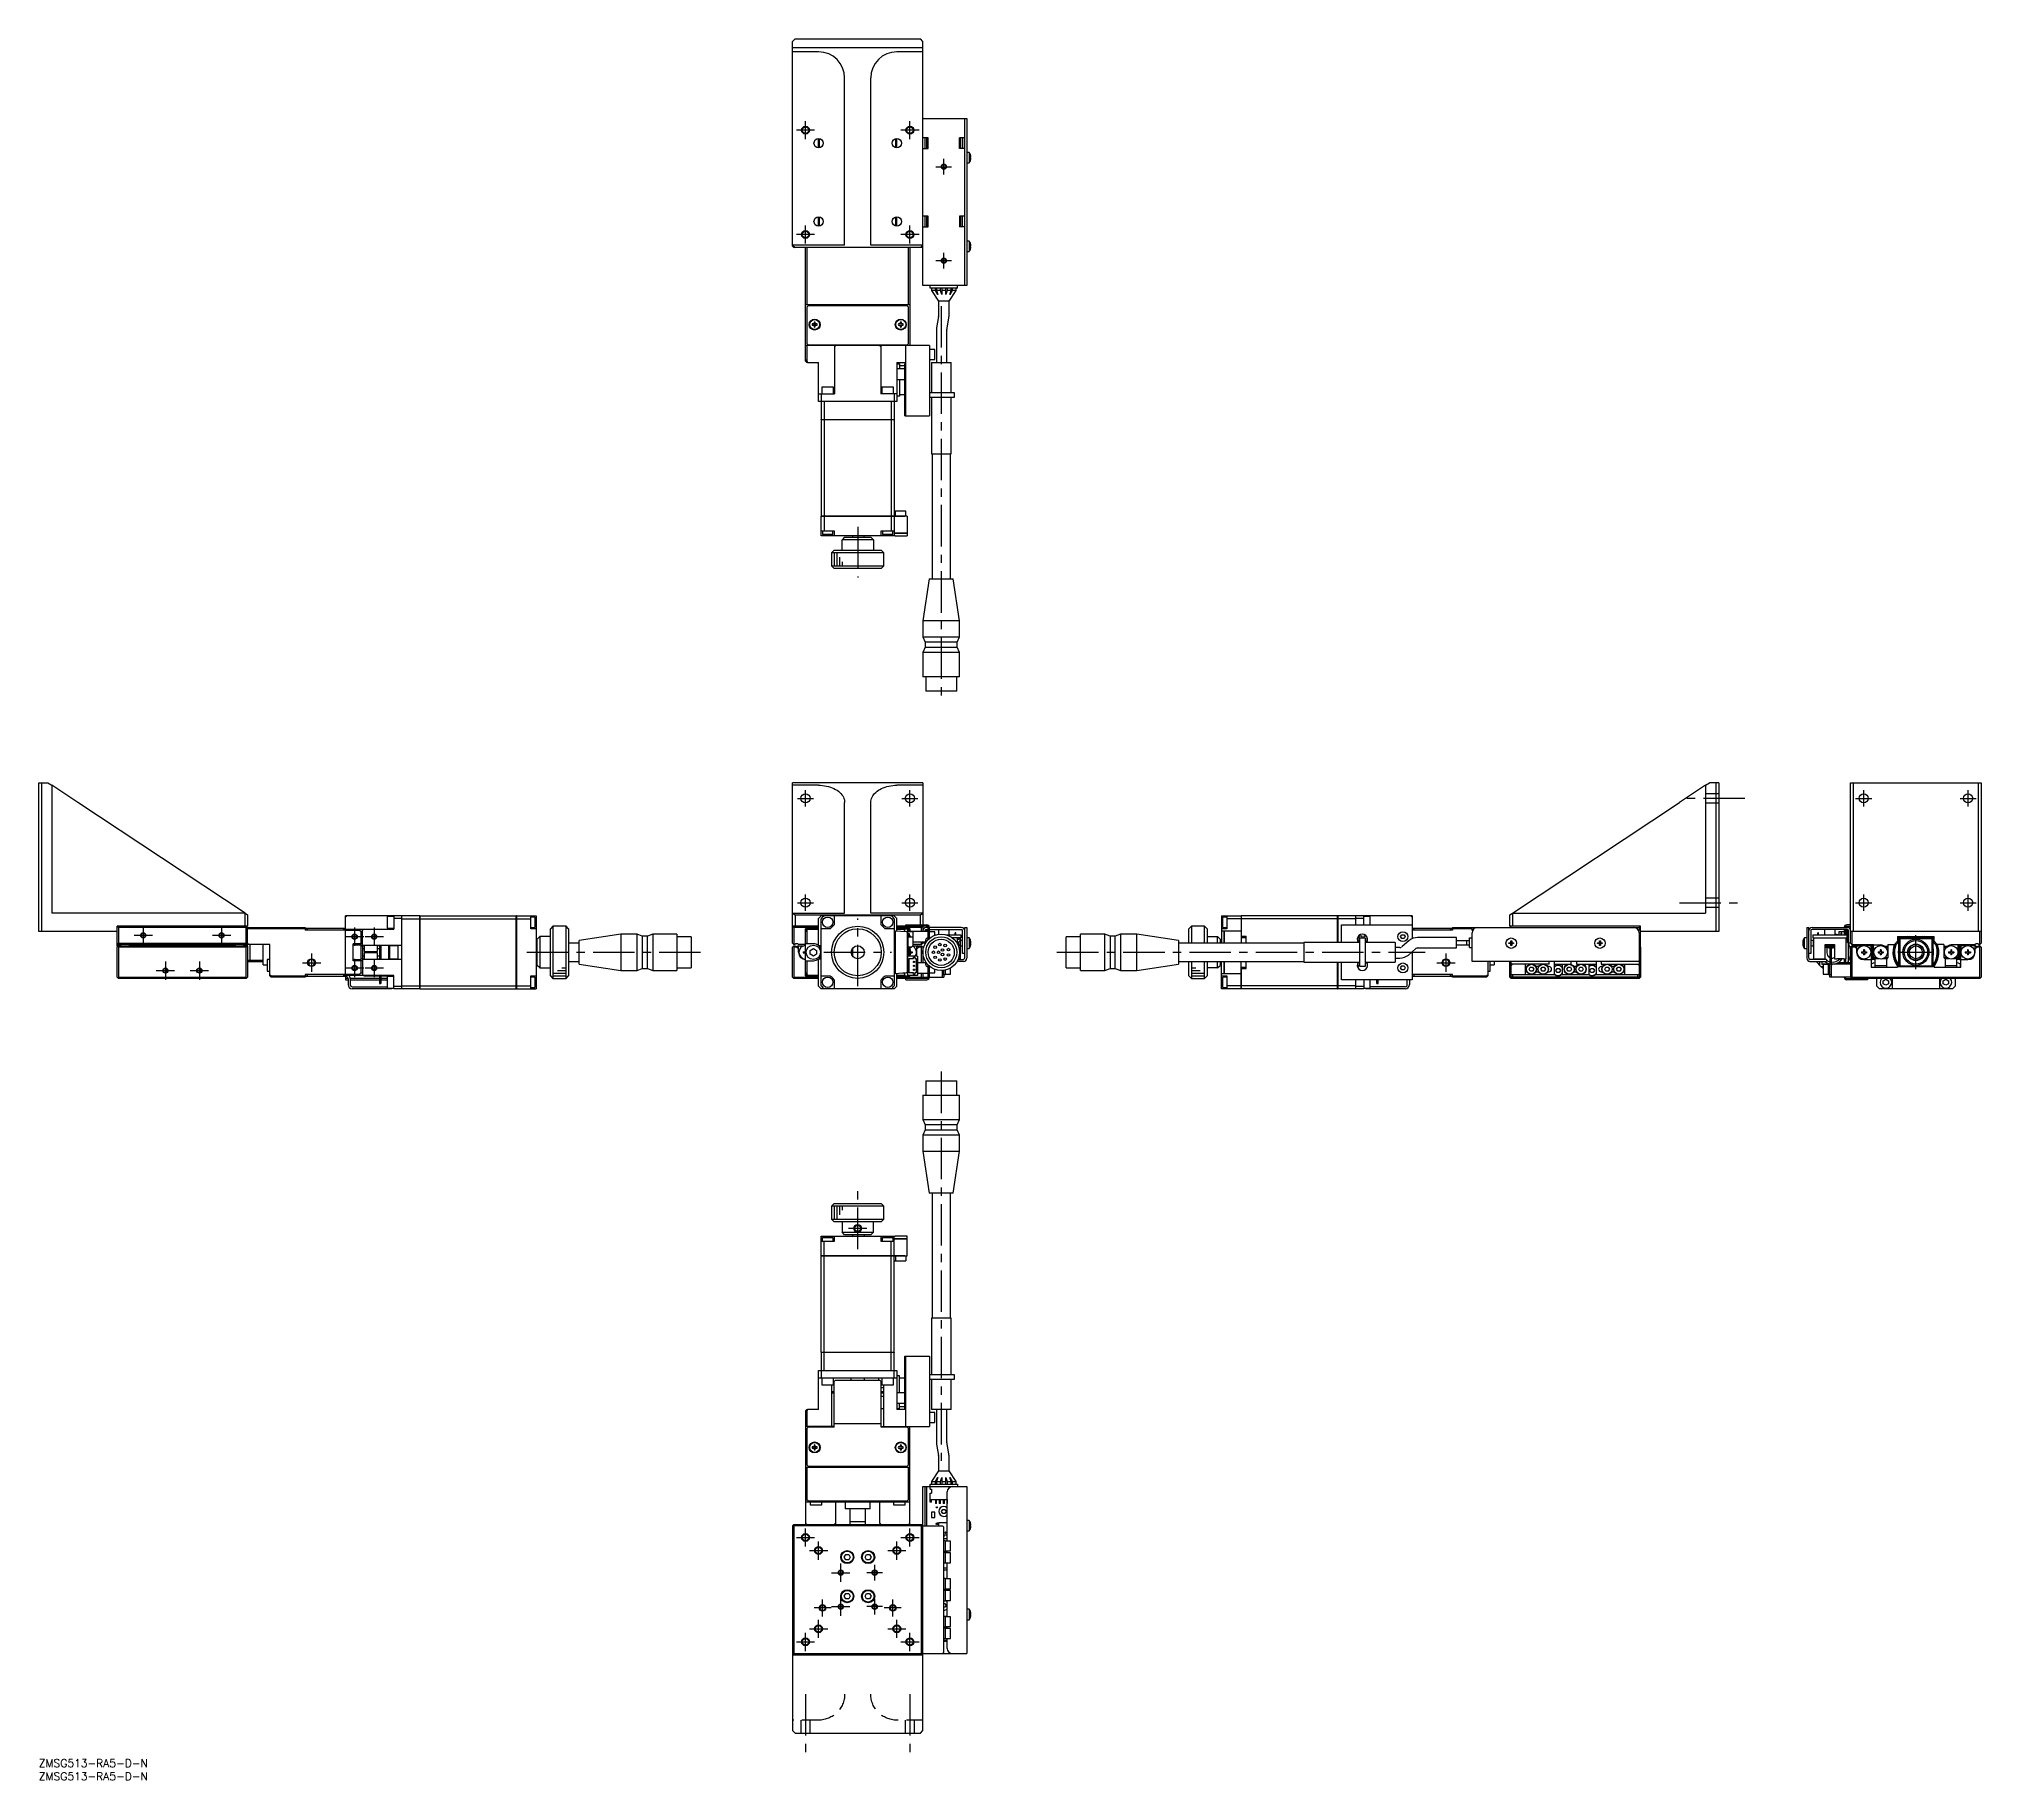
# Model space of a CAD drawing. Extents: x 0 to 744, y -8 to 659.
import ezdxf

# ---------------------------------------------------------------- set-up
doc = ezdxf.new("R2010")
doc.units = 0
doc.header["$LTSCALE"] = 0.5
doc.linetypes.add('CENTER', pattern=[50.8, 31.75, -6.35, 6.35, -6.35])
doc.linetypes.add('DASHED', pattern=[19.05, 12.7, -6.35])
for name, color, linetype in [('MSM_CENTER', 1, 'CENTER'), ('MSM_CONTINUOUS', 7, 'CONTINUOUS'), ('MSM_DASHED', 4, 'DASHED'), ('MSM_NARROW', 5, 'CONTINUOUS'), ('MSM_PART_NUMBER', 7, 'CONTINUOUS')]:
    doc.layers.add(name, color=color, linetype=linetype)
doc.styles.get("Standard").update_dxf_attribs({"font": 'txt.shx', "height": 1, "bigfont": 'bigfont.shx'})

# ---------------------------------------------------------------- blocks, each defined once
blk = doc.blocks.new('*U2')
at = {"layer": 'MSM_PART_NUMBER'}
blk.add_text('ZMSG513-RA5-D-N', height=3, dxfattribs=at).set_placement((0, -3))
blk = doc.blocks.new('*U3')
at = {"layer": 'MSM_PART_NUMBER'}
blk.add_text('ZMSG513-RA5-D-N', height=3, dxfattribs=at).set_placement((0, -8))

msp = doc.modelspace()

# ---------------------------------------------------------------- linework, layer by layer
at = {"layer": 'MSM_CENTER'}
for p, q in [((293.76, 620.86), (293.76, 627.86)), ((333.76, 620.86), (333.76, 627.86)), ((297.26, 624.36), (290.26, 624.36)), ((337.26, 624.36), (330.26, 624.36)), ((343.76, 610.36), (349.76, 610.36)), ((346.76, 607.36), (346.76, 613.36)), ((297.26, 584.36), (290.26, 584.36)), ((293.76, 580.86), (293.76, 587.86)), ((337.26, 584.36), (330.26, 584.36)), ((333.76, 580.86), (333.76, 587.86)), ((343.76, 574.36), (349.76, 574.36)), ((346.76, 571.36), (346.76, 577.36)), ((345.76, 556.91), (345.76, 405.81)), ((313.76, 472.36), (313.76, 452.86)), ((290.66, 368.28), (296.86, 368.28)), ((293.76, 365.18), (293.76, 371.38)), ((330.66, 368.28), (336.86, 368.28)), ((333.76, 365.18), (333.76, 371.38)), ((653.66, 368.28), (628.66, 368.28)), ((696.13, 368.28), (702.33, 368.28)), ((699.23, 365.18), (699.23, 371.38)), ((736.13, 368.28), (742.33, 368.28)), ((739.23, 365.18), (739.23, 371.38)), ((290.66, 328.28), (296.86, 328.28)), ((293.76, 325.18), (293.76, 331.38)), ((330.66, 328.28), (336.86, 328.28)), ((333.76, 325.18), (333.76, 331.38)), ((628.66, 328.28), (653.66, 328.28)), ((696.13, 328.28), (702.33, 328.28)), ((699.23, 325.18), (699.23, 331.38)), ((736.13, 328.28), (742.33, 328.28)), ((739.23, 325.18), (739.23, 331.38)), ((313.76, 296.28), (313.76, 322.28)), ((36.5, 315.78), (43.5, 315.78)), ((40, 319.28), (40, 312.28)), ((66.5, 315.78), (73.5, 315.78)), ((70, 319.28), (70, 312.28)), ((117.5, 315.28), (124.5, 315.28)), ((121, 318.78), (121, 311.78)), ((125, 315.28), (132, 315.28)), ((128.5, 318.78), (128.5, 311.78)), ((719.23, 302.78), (719.23, 315.78)), ((48.5, 305.78), (48.5, 298.78)), ((61.5, 305.78), (61.5, 298.78)), ((101, 305.28), (108, 305.28)), ((104.5, 308.78), (104.5, 301.78)), ((121, 306.78), (121, 299.78)), ((128.5, 306.78), (128.5, 299.78)), ((186.95, 309.28), (253.55, 309.28)), ((300.76, 309.28), (326.76, 309.28)), ((390.11, 309.28), (531.21, 309.28)), ((535.66, 305.28), (542.66, 305.28)), ((539.16, 308.78), (539.16, 301.78)), ((712.73, 309.28), (725.73, 309.28)), ((716.48, 305.72), (716.48, 305.72)), ((721.98, 305.72), (721.98, 305.72)), ((45, 302.28), (52, 302.28)), ((58, 302.28), (65, 302.28)), ((117.5, 303.28), (124.5, 303.28)), ((125, 303.28), (132, 303.28)), ((345.76, 263.55), (345.76, 112.45)), ((313.76, 195.55), (313.76, 220)), ((310.26, 203.5), (317.26, 203.5)), ((290.26, 85), (297.26, 85)), ((293.76, 81.5), (293.76, 88.5)), ((298.76, 76.5), (298.76, 83.5)), ((328.76, 76.5), (328.76, 83.5)), ((330.26, 85), (337.26, 85)), ((333.76, 81.5), (333.76, 88.5)), ((295.26, 80), (302.26, 80)), ((307.26, 68), (307.26, 75)), ((320.26, 68.5), (320.26, 74.5)), ((325.26, 80), (332.26, 80)), ((303.76, 71.5), (310.76, 71.5)), ((323.26, 71.5), (317.26, 71.5)), ((300.31, 54.75), (300.31, 61.25)), ((307.26, 55), (307.26, 62)), ((320.26, 55.5), (320.26, 61.5)), ((327.21, 54.75), (327.21, 61.25)), ((303.56, 58), (297.06, 58)), ((298.76, 46.5), (298.76, 53.5)), ((303.76, 58.5), (310.76, 58.5)), ((323.26, 58.5), (317.26, 58.5)), ((330.46, 58), (323.96, 58)), ((328.76, 46.5), (328.76, 53.5)), ((290.26, 45), (297.26, 45)), ((293.76, 41.5), (293.76, 48.5)), ((295.26, 50), (302.26, 50)), ((325.26, 50), (332.26, 50)), ((330.26, 45), (337.26, 45)), ((333.76, 41.5), (333.76, 48.5)), ((293.76, 25), (293.76, 0)), ((333.76, 25), (333.76, 0))]:
    msp.add_line(p, q, dxfattribs=at)
at = {"layer": 'MSM_CONTINUOUS'}
for p, q in [((289.76, 659.36), (288.76, 658.36)), ((288.76, 579.86), (288.76, 658.36)), ((338.76, 655.86), (288.76, 655.86)), ((289.76, 659.36), (337.76, 659.36)), ((338.76, 658.36), (337.76, 659.36)), ((338.76, 564.86), (338.76, 658.36)), ((298.76, 654.36), (288.76, 654.36)), ((338.76, 654.36), (328.76, 654.36)), ((308.76, 580.32), (308.76, 644.36)), ((318.76, 580.32), (318.76, 644.36)), ((338.76, 628.86), (355.56, 628.86)), ((354.76, 564.86), (354.76, 628.86)), ((355.56, 628.86), (355.56, 564.86)), ((298.76, 617.61), (298.76, 621.11)), ((299.11, 617.64), (299.11, 621.07)), ((328.41, 617.64), (328.41, 621.07)), ((328.76, 617.61), (328.76, 621.11)), ((340.76, 621.36), (338.76, 621.36)), ((339.56, 617.36), (339.56, 621.36)), ((340.06, 621.36), (340.06, 617.36)), ((340.26, 621.36), (340.26, 617.36)), ((340.76, 617.36), (340.76, 621.36)), ((352.76, 617.36), (352.76, 621.36)), ((354.76, 621.36), (352.76, 621.36)), ((353.26, 617.36), (353.26, 621.36)), ((353.96, 621.36), (353.96, 617.36)), ((338.76, 617.36), (340.76, 617.36)), ((354.76, 617.36), (352.76, 617.36)), ((356.46, 615.86), (355.56, 615.86)), ((355.56, 611.86), (356.46, 611.86)), ((356.46, 615.86), (356.46, 611.86)), ((357.03, 614.74), (357.03, 614.75)), ((357.03, 614.04), (357.15, 614.04)), ((357.03, 613.68), (357.03, 614.04)), ((357.15, 613.68), (357.03, 613.68)), ((357.03, 612.97), (357.03, 612.97)), ((298.76, 587.61), (298.76, 591.11)), ((299.11, 587.64), (299.11, 591.07)), ((328.41, 587.64), (328.41, 591.07)), ((328.76, 587.61), (328.76, 591.11)), ((340.76, 591.36), (338.76, 591.36)), ((339.56, 587.36), (339.56, 591.36)), ((340.06, 591.36), (340.06, 587.36)), ((340.26, 591.36), (340.26, 587.36)), ((340.76, 587.36), (340.76, 591.36)), ((354.76, 591.36), (352.76, 591.36)), ((352.76, 591.36), (352.76, 587.36)), ((353.26, 587.36), (353.26, 591.36)), ((353.96, 587.36), (353.96, 591.36)), ((338.76, 587.36), (340.76, 587.36)), ((354.76, 587.36), (352.76, 587.36)), ((356.46, 581.86), (355.56, 581.86)), ((356.46, 581.86), (356.46, 577.86)), ((357.03, 580.74), (357.03, 580.75)), ((288.76, 580.36), (288.8, 580.32)), ((288.76, 579.86), (289.26, 579.36)), ((288.8, 580.32), (289.76, 579.36)), ((308.76, 580.32), (288.8, 580.32)), ((289.01, 579.61), (289.26, 579.86)), ((338.26, 579.36), (289.26, 579.36)), ((293.76, 535.86), (293.76, 579.36)), ((294.26, 579.36), (294.26, 557.36)), ((338.72, 580.32), (318.76, 580.32)), ((333.26, 557.36), (333.26, 579.36)), ((333.76, 579.36), (333.76, 541.86)), ((337.76, 579.36), (338.72, 580.32)), ((338.26, 579.86), (338.51, 579.61)), ((338.76, 579.86), (338.26, 579.36)), ((338.72, 580.32), (338.76, 580.36)), ((355.56, 577.86), (356.46, 577.86)), ((357.03, 580.04), (357.15, 580.04)), ((357.03, 579.68), (357.03, 580.04)), ((357.15, 579.68), (357.03, 579.68)), ((357.03, 578.97), (357.03, 578.97)), ((355.56, 564.86), (338.76, 564.86)), ((341.51, 563.86), (341.51, 564.86)), ((352.01, 563.86), (341.51, 563.86)), ((342.01, 563.86), (342.01, 562.86)), ((343.51, 562.86), (342.01, 562.86)), ((342.01, 562.86), (344.76, 558.86)), ((343.51, 562.86), (343.51, 563.86)), ((344.51, 561.4), (343.51, 562.86)), ((344.01, 563.86), (344.01, 562.86)), ((345.51, 562.86), (344.01, 562.86)), ((344.01, 562.86), (344.51, 561.4)), ((348.76, 558.86), (344.76, 558.86)), ((344.76, 558.86), (344.76, 553.12)), ((345.51, 562.86), (345.51, 563.86)), ((346.01, 561.4), (345.51, 562.86)), ((346.01, 563.86), (346.01, 561.4)), ((347.51, 562.86), (346.01, 562.86)), ((347.51, 561.4), (347.51, 563.86)), ((348.01, 562.86), (347.51, 561.4)), ((348.01, 563.86), (348.01, 562.86)), ((349.51, 562.86), (348.01, 562.86)), ((348.76, 558.86), (351.51, 562.86)), ((348.76, 553.12), (348.76, 558.86)), ((349.01, 561.4), (349.51, 562.86)), ((350.01, 562.86), (349.01, 561.4)), ((349.51, 562.86), (349.51, 563.86)), ((350.01, 563.86), (350.01, 562.86)), ((351.51, 562.86), (350.01, 562.86)), ((351.51, 562.86), (351.51, 563.86)), ((352.01, 563.86), (352.01, 564.86)), ((333.76, 557.36), (293.76, 557.36)), ((294.76, 557.06), (294.26, 556.56)), ((294.26, 556.56), (294.26, 542.56)), ((332.76, 557.06), (294.76, 557.06)), ((297.02, 550.78), (297.02, 550.1)), ((297.5, 550.1), (297.5, 550.78)), ((299.51, 557.36), (299.51, 557.06)), ((300.01, 557.36), (300.01, 557.06)), ((305.51, 557.06), (305.51, 557.36)), ((308.96, 557.36), (308.76, 557.16)), ((318.76, 557.16), (308.76, 557.16)), ((308.76, 557.16), (308.76, 557.06)), ((318.76, 557.16), (318.56, 557.36)), ((318.76, 557.06), (318.76, 557.16)), ((322.01, 557.36), (322.01, 557.06)), ((327.51, 557.06), (327.51, 557.36)), ((328.01, 557.06), (328.01, 557.36)), ((330.02, 550.78), (330.02, 550.1)), ((330.5, 550.1), (330.5, 550.78)), ((333.26, 556.56), (332.76, 557.06)), ((333.26, 542.56), (333.26, 556.56)), ((344.74, 552.95), (343.97, 548.54)), ((347.91, 547.84), (348.68, 552.25)), ((297.02, 550.1), (296.34, 550.1)), ((296.34, 549.62), (297.02, 549.62)), ((297.02, 549.62), (297.02, 548.94)), ((298.18, 550.1), (297.5, 550.1)), ((297.5, 549.62), (298.18, 549.62)), ((297.5, 548.94), (297.5, 549.62)), ((330.02, 550.1), (329.34, 550.1)), ((329.34, 549.62), (330.02, 549.62)), ((330.02, 549.62), (330.02, 548.94)), ((331.18, 550.1), (330.5, 550.1)), ((330.5, 548.94), (330.5, 549.62)), ((330.5, 549.62), (331.18, 549.62)), ((343.89, 547.67), (343.89, 535.36)), ((347.89, 535.36), (347.89, 547.67)), ((341.26, 541.86), (293.76, 541.86)), ((293.76, 536.47), (294.26, 535.97)), ((294.26, 535.36), (293.76, 535.86)), ((294.26, 542.56), (294.76, 542.06)), ((294.26, 541.86), (294.26, 535.97)), ((294.26, 535.97), (294.57, 535.36)), ((294.76, 542.06), (332.76, 542.06)), ((299.51, 542.06), (299.51, 541.86)), ((303.76, 542.06), (303.76, 541.86)), ((304.76, 542.06), (304.76, 541.86)), ((304.86, 541.36), (305.36, 541.86)), ((304.86, 541.86), (304.86, 523.36)), ((306.26, 542.06), (306.26, 541.86)), ((321.26, 541.86), (321.26, 542.06)), ((322.16, 541.86), (322.66, 541.36)), ((322.66, 541.86), (322.66, 523.36)), ((322.76, 542.06), (322.76, 541.86)), ((323.76, 541.86), (323.76, 542.06)), ((328.01, 541.86), (328.01, 542.06)), ((332.26, 514.86), (332.26, 541.86)), ((332.76, 542.06), (333.26, 542.56)), ((341.26, 541.86), (341.26, 514.86)), ((343.26, 540.26), (341.26, 540.26)), ((341.26, 536.46), (343.26, 536.46)), ((343.26, 536.46), (343.26, 540.26)), ((294.57, 535.36), (294.26, 535.36)), ((294.57, 535.36), (298.76, 535.36)), ((298.76, 520.36), (298.76, 535.36)), ((328.76, 535.36), (328.76, 520.36)), ((328.76, 535.36), (332.26, 535.36)), ((328.76, 534.86), (329.76, 534.86)), ((331.76, 532.86), (328.76, 532.86)), ((328.76, 528.86), (331.76, 528.86)), ((329.76, 534.86), (329.76, 532.86)), ((329.76, 534.11), (331.76, 534.11)), ((329.76, 528.86), (329.76, 522.36)), ((331.76, 514.86), (331.76, 534.86)), ((331.76, 534.86), (332.26, 534.86)), ((342.01, 535.36), (349.51, 535.36)), ((342.01, 535.36), (342.01, 523.86)), ((349.51, 523.86), (349.51, 535.36)), ((298.76, 523.36), (304.86, 523.36)), ((299.76, 523.36), (299.76, 513.41)), ((304.51, 525.86), (300.01, 525.86)), ((300.01, 525.86), (300.01, 523.36)), ((304.51, 523.36), (304.51, 525.86)), ((328.76, 523.36), (322.66, 523.36)), ((327.51, 525.86), (323.01, 525.86)), ((323.01, 525.86), (323.01, 523.36)), ((327.51, 523.36), (327.51, 525.86)), ((327.76, 523.36), (327.76, 513.41)), ((329.76, 522.36), (328.76, 522.36)), ((329.76, 523.11), (331.76, 523.11)), ((341.26, 523.86), (350.76, 523.86)), ((350.76, 521.86), (341.26, 521.86)), ((342.01, 521.86), (342.01, 500.36)), ((349.51, 500.36), (349.51, 521.86)), ((350.76, 523.86), (350.76, 521.86)), ((328.76, 520.36), (298.76, 520.36)), ((300.91, 520.36), (300.91, 513.41)), ((326.61, 520.36), (326.61, 513.41)), ((331.76, 514.86), (341.26, 514.86)), ((299.76, 513.41), (327.76, 513.41)), ((299.76, 513.36), (299.76, 476.41)), ((327.76, 513.36), (299.76, 513.36)), ((299.77, 513.36), (299.77, 513.41)), ((300.91, 513.36), (300.91, 476.41)), ((300.92, 513.36), (300.92, 513.41)), ((326.6, 513.36), (326.6, 513.41)), ((326.61, 513.36), (326.61, 476.41)), ((327.75, 513.36), (327.75, 513.41)), ((327.76, 513.36), (327.76, 476.41)), ((342.01, 500.36), (349.51, 500.36)), ((342.26, 500.36), (342.26, 452.36)), ((349.26, 452.36), (349.26, 500.36)), ((299.76, 476.41), (331.76, 476.41)), ((332.76, 476.36), (299.76, 476.36)), ((299.76, 468.86), (299.76, 476.36)), ((299.77, 476.36), (299.77, 476.41)), ((300.91, 476.36), (300.91, 470.86)), ((300.92, 476.36), (300.92, 476.41)), ((326.6, 476.36), (326.6, 476.41)), ((326.61, 476.36), (326.61, 470.86)), ((327.75, 476.36), (327.75, 476.41)), ((332.16, 478.36), (327.76, 478.36)), ((327.76, 476.36), (327.76, 468.86)), ((328.26, 476.41), (328.26, 478.36)), ((331.76, 476.41), (331.76, 476.36)), ((332.16, 476.36), (332.16, 478.36)), ((332.76, 476.36), (332.76, 469.91)), ((299.76, 470.86), (304.76, 470.86)), ((300.26, 470.86), (300.26, 469.36)), ((304.26, 469.36), (300.26, 469.36)), ((303.26, 468.86), (303.26, 469.36)), ((304.26, 469.36), (304.26, 470.86)), ((304.76, 470.86), (304.76, 468.86)), ((322.76, 468.86), (322.76, 470.86)), ((322.76, 470.86), (327.76, 470.86)), ((323.26, 470.86), (323.26, 469.36)), ((327.26, 469.36), (323.26, 469.36)), ((324.26, 468.86), (324.26, 469.36)), ((327.26, 469.36), (327.26, 470.86)), ((327.76, 469.91), (332.76, 469.91)), ((332.76, 469.86), (327.76, 469.86)), ((327.76, 469.06), (328.06, 469.06)), ((328.06, 469.06), (328.06, 468.86)), ((332.71, 469.86), (332.71, 469.91)), ((332.76, 469.86), (332.76, 468.86)), ((327.76, 468.86), (299.76, 468.86)), ((304.76, 463.36), (303.76, 462.36)), ((323.76, 462.36), (303.76, 462.36)), ((303.76, 462.36), (303.76, 457.36)), ((304.76, 463.36), (322.76, 463.36)), ((308.76, 468.36), (307.76, 467.36)), ((319.76, 467.36), (307.76, 467.36)), ((307.76, 463.36), (307.76, 467.36)), ((308.76, 468.36), (318.76, 468.36)), ((311.76, 468.86), (311.76, 468.36)), ((316.26, 468.36), (316.26, 468.86)), ((319.76, 467.36), (318.76, 468.36)), ((319.76, 467.36), (319.76, 463.36)), ((323.76, 462.36), (322.76, 463.36)), ((323.76, 457.36), (323.76, 462.36)), ((328.06, 468.86), (332.76, 468.86)), ((303.76, 457.36), (323.76, 457.36)), ((303.76, 457.36), (304.76, 456.36)), ((322.76, 456.36), (304.76, 456.36)), ((322.76, 456.36), (323.76, 457.36)), ((341.19, 452.36), (338.76, 436.36)), ((341.19, 452.36), (350.33, 452.36)), ((352.76, 436.36), (350.33, 452.36)), ((352.76, 436.36), (338.76, 436.36)), ((338.76, 436.36), (338.76, 430.16)), ((352.76, 430.16), (352.76, 436.36)), ((338.76, 430.16), (352.76, 430.16)), ((338.76, 430.16), (339.61, 428.16)), ((339.61, 426.16), (338.76, 424.16)), ((351.91, 428.16), (339.61, 428.16)), ((339.61, 428.16), (339.61, 426.16)), ((339.61, 426.16), (351.91, 426.16)), ((351.91, 428.16), (352.76, 430.16)), ((351.91, 426.16), (351.91, 428.16)), ((352.76, 424.16), (351.91, 426.16)), ((352.76, 424.16), (338.76, 424.16)), ((338.76, 424.16), (338.76, 414.86)), ((352.76, 414.86), (352.76, 424.16)), ((352.76, 414.86), (338.76, 414.86)), ((339.81, 414.86), (339.81, 409.36)), ((351.71, 409.36), (339.81, 409.36)), ((351.71, 409.36), (351.71, 414.86)), ((0, 317.28), (0, 374.28)), ((0, 374.28), (3.5, 374.28)), ((1, 374.28), (1, 317.28)), ((3.5, 374.28), (5, 373.29)), ((5, 373.29), (5, 324.28)), ((15, 366.67), (5, 373.29)), ((338.76, 374.28), (288.76, 374.28)), ((288.76, 312.78), (288.76, 374.28)), ((298.76, 373.29), (288.76, 373.29)), ((298.76, 373.29), (299.54, 373.27)), ((299.54, 373.27), (300.32, 373.21)), ((300.32, 373.21), (301.09, 373.1)), ((301.09, 373.1), (301.85, 372.96)), ((301.85, 372.96), (302.59, 372.78)), ((302.59, 372.78), (303.3, 372.57)), ((303.3, 372.57), (303.99, 372.31)), ((303.99, 372.31), (304.64, 372.02)), ((322.88, 372.02), (323.54, 372.31)), ((323.54, 372.31), (324.22, 372.57)), ((324.22, 372.57), (324.93, 372.78)), ((324.93, 372.78), (325.67, 372.96)), ((325.67, 372.96), (326.43, 373.1)), ((326.43, 373.1), (327.2, 373.21)), ((327.2, 373.21), (327.98, 373.27)), ((327.98, 373.27), (328.76, 373.29)), ((338.76, 373.29), (328.76, 373.29)), ((338.76, 374.28), (338.76, 319.78)), ((638.66, 373.29), (628.66, 366.67)), ((638.66, 373.29), (640.16, 374.28)), ((638.66, 373.29), (638.66, 324.28)), ((643.66, 374.28), (640.16, 374.28)), ((642.66, 317.28), (642.66, 374.28)), ((643.66, 374.28), (643.66, 317.28)), ((694.23, 374.28), (744.23, 374.28)), ((694.23, 312.78), (694.23, 374.28)), ((695.23, 374.28), (695.23, 317.28)), ((743.23, 317.28), (743.23, 374.28)), ((744.23, 374.28), (744.23, 312.78)), ((79.04, 324.28), (15, 366.67)), ((304.64, 372.02), (305.25, 371.7)), ((305.25, 371.7), (305.83, 371.35)), ((305.83, 371.35), (306.36, 370.97)), ((306.36, 370.97), (306.85, 370.56)), ((306.85, 370.56), (307.29, 370.13)), ((307.29, 370.13), (307.67, 369.67)), ((307.67, 369.67), (308, 369.2)), ((308, 369.2), (308.27, 368.71)), ((308.27, 368.71), (308.48, 368.21)), ((308.48, 368.21), (308.64, 367.7)), ((308.64, 367.7), (308.73, 367.19)), ((308.73, 367.19), (308.76, 366.67)), ((308.76, 324.28), (308.76, 366.67)), ((318.76, 366.67), (318.79, 367.19)), ((318.76, 324.28), (318.76, 366.67)), ((318.79, 367.19), (318.88, 367.7)), ((318.88, 367.7), (319.04, 368.21)), ((319.04, 368.21), (319.25, 368.71)), ((319.25, 368.71), (319.52, 369.2)), ((319.52, 369.2), (319.85, 369.67)), ((319.85, 369.67), (320.23, 370.13)), ((320.23, 370.13), (320.67, 370.56)), ((320.67, 370.56), (321.16, 370.97)), ((321.16, 370.97), (321.69, 371.35)), ((321.69, 371.35), (322.27, 371.7)), ((322.27, 371.7), (322.88, 372.02)), ((564.62, 324.28), (628.66, 366.67)), ((79.04, 324.28), (5, 324.28)), ((79, 319.28), (79, 324.28)), ((79.04, 324.28), (80, 323.65)), ((80, 323.65), (80, 319.28)), ((117.5, 322.78), (118, 323.28)), ((145.95, 323.28), (117.5, 323.28)), ((117.5, 300.78), (117.5, 323.28)), ((133.5, 323.03), (133.5, 318.53)), ((136, 323.03), (133.5, 323.03)), ((136, 323.28), (136, 318.18)), ((139, 322.28), (136, 322.28)), ((139, 323.28), (139, 295.28)), ((139, 322.13), (145.95, 322.13)), ((145.95, 295.28), (145.95, 323.28)), ((146, 323.27), (145.95, 323.27)), ((146, 322.12), (145.95, 322.12)), ((146, 323.28), (182.95, 323.28)), ((146, 323.28), (146, 295.28)), ((146, 322.13), (182.95, 322.13)), ((182.95, 295.28), (182.95, 323.28)), ((183, 323.27), (182.95, 323.27)), ((183, 322.12), (182.95, 322.12)), ((183, 323.28), (183, 295.28)), ((183, 323.28), (190.5, 323.28)), ((183, 322.13), (188.5, 322.13)), ((188.5, 318.28), (188.5, 323.28)), ((190, 322.78), (188.5, 322.78)), ((190, 322.78), (190, 318.78)), ((190.5, 323.28), (190.5, 295.28)), ((288.76, 324.28), (308.76, 324.28)), ((288.8, 324.28), (289.76, 323.65)), ((289.76, 323.65), (337.76, 323.65)), ((289.76, 323.65), (289.76, 319.28)), ((299.76, 323.28), (298.76, 322.28)), ((298.76, 311.88), (298.76, 322.28)), ((327.76, 323.28), (299.76, 323.28)), ((299.76, 296.43), (299.76, 322.13)), ((304.76, 323.28), (304.76, 319.78)), ((338.76, 324.28), (318.76, 324.28)), ((322.76, 319.78), (322.76, 323.28)), ((328.76, 322.28), (327.76, 323.28)), ((327.76, 322.13), (327.76, 296.43)), ((328.76, 317.46), (328.76, 322.28)), ((337.76, 323.65), (338.72, 324.28)), ((337.76, 319.78), (337.76, 323.65)), ((453.16, 323.28), (453.16, 312.78)), ((453.16, 323.28), (460.66, 323.28)), ((453.66, 318.78), (453.66, 322.78)), ((455.16, 322.78), (453.66, 322.78)), ((455.16, 323.28), (455.16, 318.28)), ((460.66, 322.13), (455.16, 322.13)), ((460.66, 323.28), (460.66, 312.78)), ((460.66, 323.27), (460.71, 323.27)), ((460.66, 322.12), (460.71, 322.12)), ((460.71, 323.28), (460.71, 314.93)), ((497.66, 323.28), (460.71, 323.28)), ((497.66, 322.13), (460.71, 322.13)), ((497.66, 313.03), (497.66, 323.28)), ((497.66, 323.27), (497.71, 323.27)), ((497.66, 322.12), (497.71, 322.12)), ((526.16, 323.28), (497.71, 323.28)), ((497.71, 323.28), (497.71, 313.03)), ((504.66, 322.13), (497.71, 322.13)), ((504.66, 319.78), (504.66, 323.28)), ((507.66, 322.28), (504.66, 322.28)), ((507.66, 319.78), (507.66, 323.28)), ((510.16, 323.03), (507.66, 323.03)), ((510.16, 319.78), (510.16, 323.03)), ((525.66, 323.28), (526.16, 322.78)), ((526.16, 323.28), (526.16, 314.44)), ((563.66, 323.65), (564.62, 324.28)), ((563.66, 319.28), (563.66, 323.65)), ((564.62, 324.28), (638.66, 324.28)), ((564.66, 324.28), (564.66, 319.28)), ((30, 317.28), (0, 317.28)), ((80, 319.28), (30, 319.28)), ((30.5, 319.28), (30, 318.78)), ((30, 311.58), (30, 319.28)), ((30.5, 312.78), (30, 312.28)), ((30.25, 319.03), (30.5, 318.78)), ((30.5, 318.78), (30.5, 312.78)), ((79.5, 318.78), (30.5, 318.78)), ((30.5, 312.78), (79.5, 312.78)), ((80, 318.78), (79.5, 319.28)), ((79.5, 318.78), (79.75, 319.03)), ((79.5, 312.78), (79.5, 318.78)), ((80, 312.28), (79.5, 312.78)), ((80, 311.58), (80, 318.78)), ((80, 318.78), (102, 318.78)), ((102, 318.28), (80, 318.28)), ((80.5, 312.28), (80, 312.78)), ((102, 318.78), (102, 317.78)), ((117.5, 317.78), (102, 317.78)), ((102.3, 317.78), (102.3, 318.58)), ((102.3, 318.58), (117.3, 318.58)), ((102.8, 318.58), (102.8, 317.78)), ((116.8, 317.78), (116.8, 318.58)), ((117.3, 318.58), (117.3, 317.78)), ((117.5, 318.18), (124, 318.18)), ((122.89, 317.68), (117.5, 317.68)), ((122.89, 317.68), (123.39, 318.18)), ((123.5, 317.07), (122.89, 317.68)), ((124, 317.57), (123.5, 317.07)), ((123.5, 312.53), (123.5, 317.07)), ((124, 318.18), (124, 317.57)), ((124, 318.18), (136, 318.18)), ((124, 311.77), (124, 317.57)), ((133.5, 318.53), (136, 318.53)), ((188.5, 318.78), (190, 318.78)), ((190.5, 318.28), (188.5, 318.28)), ((190.5, 319.78), (190, 319.78)), ((191, 312.78), (190.5, 312.78)), ((191, 314.28), (192, 315.28)), ((191, 304.28), (191, 314.28)), ((192, 315.28), (192, 303.28)), ((196, 315.28), (192, 315.28)), ((197, 319.28), (196, 318.28)), ((196, 300.28), (196, 318.28)), ((197, 319.28), (197, 299.28)), ((202, 319.28), (197, 319.28)), ((202, 299.28), (202, 319.28)), ((203, 318.28), (202, 319.28)), ((203, 318.28), (203, 300.28)), ((207, 312.78), (203, 312.78)), ((223, 316.28), (207, 313.85)), ((207, 304.71), (207, 313.85)), ((223, 316.28), (223, 302.28)), ((229.2, 316.28), (223, 316.28)), ((229.2, 302.28), (229.2, 316.28)), ((231.2, 315.43), (229.2, 316.28)), ((231.2, 315.43), (231.2, 303.13)), ((233.2, 315.43), (231.2, 315.43)), ((235.2, 316.28), (233.2, 315.43)), ((233.2, 303.13), (233.2, 315.43)), ((235.2, 316.28), (235.2, 302.28)), ((244.5, 316.28), (235.2, 316.28)), ((244.5, 316.28), (244.5, 302.28)), ((250, 315.23), (244.5, 315.23)), ((250, 315.23), (250, 303.33)), ((298.76, 319.28), (288.76, 319.28)), ((288.76, 318.78), (289.26, 319.28)), ((289.26, 312.28), (288.76, 312.78)), ((289.26, 318.78), (289.01, 319.03)), ((289.26, 318.78), (289.26, 312.28)), ((298.76, 318.78), (289.26, 318.78)), ((294.26, 318.78), (293.76, 318.28)), ((293.76, 300.28), (293.76, 318.28)), ((293.76, 317.68), (294.26, 318.18)), ((293.86, 317.78), (293.76, 317.78)), ((294.26, 317.57), (293.76, 317.07)), ((294.26, 318.18), (294.26, 318.58)), ((294.26, 318.58), (298.76, 318.58)), ((294.57, 318.18), (294.26, 317.57)), ((294.26, 318.18), (298.76, 318.18)), ((294.26, 317.57), (294.26, 312.53)), ((294.76, 318.58), (294.76, 318.18)), ((303.26, 318.28), (299.76, 318.28)), ((327.76, 318.28), (324.26, 318.28)), ((327.76, 317.53), (328.06, 317.51)), ((328.06, 317.51), (332.48, 317.2)), ((328.06, 317.51), (328.06, 301.05)), ((332.26, 319.28), (328.76, 319.28)), ((338.26, 318.78), (328.76, 318.78)), ((328.76, 318.58), (333.26, 318.58)), ((328.76, 318.18), (331.76, 318.18)), ((331.76, 317.28), (331.34, 317.28)), ((331.76, 317.25), (331.76, 318.28)), ((331.76, 318.28), (332.96, 318.28)), ((332.26, 319.78), (340.26, 319.78)), ((332.26, 319.28), (332.26, 319.78)), ((340.56, 319.28), (332.26, 319.28)), ((332.76, 318.28), (332.76, 318.58)), ((332.76, 316.9), (332.76, 301.66)), ((332.96, 300.28), (332.96, 318.28)), ((332.96, 318.18), (333.26, 318.18)), ((333.26, 317.57), (332.96, 318.17)), ((334.96, 317.18), (332.96, 317.18)), ((332.96, 316.45), (333.51, 316.45)), ((332.96, 316.23), (333.19, 316.23)), ((332.96, 315.98), (333.19, 315.98)), ((332.96, 315.92), (333.19, 315.92)), ((332.96, 315.5), (333.04, 315.5)), ((332.96, 313.5), (333.06, 313.5)), ((332.96, 313.38), (333.06, 313.38)), ((333.06, 311.38), (333.06, 315.08)), ((333.16, 315.18), (334.74, 315.18)), ((333.19, 315.72), (333.19, 316.23)), ((333.76, 318.28), (333.26, 318.78)), ((333.26, 318.58), (333.26, 318.18)), ((333.26, 318.18), (333.76, 317.68)), ((333.65, 317.18), (333.26, 317.57)), ((333.26, 317.18), (333.26, 317.57)), ((333.29, 315.62), (333.62, 315.62)), ((333.62, 315.39), (333.29, 315.39)), ((333.51, 316.45), (333.51, 315.62)), ((333.51, 315.39), (333.51, 315.18)), ((333.76, 317.78), (333.66, 317.78)), ((333.72, 315.18), (333.72, 315.29)), ((333.76, 318.28), (333.76, 317.18)), ((340.76, 317.28), (333.76, 317.28)), ((333.95, 315.18), (333.95, 315.29)), ((334.84, 315.08), (334.84, 311.7)), ((334.84, 313.38), (334.96, 313.38)), ((334.84, 313.28), (339.76, 313.28)), ((334.96, 313.38), (334.96, 317.18)), ((338.26, 319.28), (338.76, 318.78)), ((338.51, 319.03), (338.26, 318.78)), ((338.26, 317.28), (338.26, 318.78)), ((338.26, 312.28), (338.26, 313.28)), ((338.76, 312.78), (338.26, 312.28)), ((338.76, 319.28), (338.76, 317.28)), ((338.76, 312.78), (338.76, 313.28)), ((339.56, 312.78), (338.76, 312.78)), ((339.56, 317.28), (339.56, 317.58)), ((339.56, 313.28), (339.56, 312.78)), ((340.06, 317.78), (339.61, 317.78)), ((339.76, 313.78), (339.76, 312.89)), ((340.76, 318.78), (339.96, 318.78)), ((339.96, 317.98), (340.76, 317.98)), ((340.06, 317.78), (340.06, 317.28)), ((340.76, 314.18), (340.76, 319.08)), ((353.56, 318.78), (341.26, 318.78)), ((341.26, 314.64), (341.26, 318.78)), ((341.26, 317.98), (353.56, 317.98)), ((343.26, 317.18), (341.26, 317.18)), ((341.43, 314.78), (341.26, 314.78)), ((343.26, 315.82), (343.26, 317.18)), ((343.26, 315.98), (343.73, 315.98)), ((344.76, 317.98), (344.76, 316.21)), ((347.79, 315.98), (353.26, 315.98)), ((348.76, 315.98), (348.76, 317.98)), ((353.26, 314.78), (350.09, 314.78)), ((351.14, 315.98), (351.14, 316.78)), ((351.39, 316.78), (351.14, 316.78)), ((351.39, 315.98), (351.39, 316.78)), ((352.01, 312.43), (352.01, 314.78)), ((352.47, 314.23), (352.01, 314.23)), ((352.47, 314.78), (352.47, 314.23)), ((352.86, 313.58), (352.56, 313.28)), ((352.56, 312.28), (352.56, 313.28)), ((353.06, 313.78), (352.86, 313.58)), ((353.01, 314.78), (353.01, 313.73)), ((353.06, 313.78), (353.06, 311.78)), ((353.96, 313.78), (353.06, 313.78)), ((353.26, 315.98), (353.26, 314.78)), ((353.96, 308.78), (353.96, 317.58)), ((354.76, 307.08), (354.76, 318.78)), ((354.76, 318.78), (355.56, 318.78)), ((355.56, 318.78), (355.56, 306.98)), ((356.46, 314.78), (355.56, 314.78)), ((356.46, 314.78), (356.46, 310.78)), ((357.03, 313.67), (357.03, 313.67)), ((357.03, 312.6), (357.03, 312.96)), ((357.03, 312.96), (357.15, 312.96)), ((357.15, 312.6), (357.03, 312.6)), ((393.66, 303.33), (393.66, 315.23)), ((399.16, 315.23), (393.66, 315.23)), ((399.16, 302.28), (399.16, 316.28)), ((408.46, 316.28), (399.16, 316.28)), ((408.46, 302.28), (408.46, 316.28)), ((410.46, 315.43), (408.46, 316.28)), ((410.46, 315.43), (410.46, 303.13)), ((412.46, 315.43), (410.46, 315.43)), ((414.46, 316.28), (412.46, 315.43)), ((412.46, 303.13), (412.46, 315.43)), ((414.46, 316.28), (414.46, 302.28)), ((420.66, 316.28), (414.46, 316.28)), ((420.66, 302.28), (420.66, 316.28)), ((436.66, 313.85), (420.66, 316.28)), ((436.66, 313.85), (436.66, 304.71)), ((484.66, 312.78), (436.66, 312.78)), ((441.66, 319.28), (440.66, 318.28)), ((440.66, 312.78), (440.66, 318.28)), ((441.66, 319.28), (441.66, 312.78)), ((446.66, 319.28), (441.66, 319.28)), ((446.66, 312.78), (446.66, 319.28)), ((447.66, 318.28), (446.66, 319.28)), ((447.66, 318.28), (447.66, 312.78)), ((447.66, 315.28), (451.66, 315.28)), ((451.66, 312.78), (451.66, 315.28)), ((452.66, 314.28), (451.66, 315.28)), ((452.66, 314.28), (452.66, 312.78)), ((453.16, 319.78), (453.66, 319.78)), ((455.16, 318.28), (453.16, 318.28)), ((453.36, 317.51), (453.16, 317.51)), ((453.36, 317.53), (453.36, 317.51)), ((453.36, 317.53), (454.16, 317.53)), ((453.66, 318.78), (455.16, 318.78)), ((454.16, 312.78), (454.16, 317.53)), ((454.16, 317.48), (454.21, 317.48)), ((454.21, 317.53), (454.21, 312.78)), ((454.21, 317.53), (460.66, 317.53)), ((460.66, 314.93), (462.66, 314.93)), ((460.71, 315.43), (462.66, 315.43)), ((462.66, 312.78), (462.66, 315.43)), ((484.66, 313.03), (484.66, 305.53)), ((506.16, 313.03), (484.66, 313.03)), ((499.16, 313.03), (499.16, 319.78)), ((499.16, 319.78), (526.16, 319.78)), ((507.08, 315.5), (505.83, 315.5)), ((505.83, 315.5), (505.83, 313.5)), ((505.83, 313.5), (506.16, 313.5)), ((506.16, 303.78), (506.16, 314.78)), ((506.16, 314.78), (508.16, 314.78)), ((507.08, 314.78), (507.08, 315.5)), ((507.74, 315.5), (507.74, 314.78)), ((508.74, 315.5), (507.74, 315.5)), ((508.16, 314.78), (508.16, 303.78)), ((508.16, 313.5), (508.99, 313.5)), ((519.66, 313.03), (508.16, 313.03)), ((508.99, 313.5), (508.99, 315.08)), ((519.66, 313.03), (519.66, 305.53)), ((521.79, 315.28), (522.22, 316.03)), ((522.22, 314.53), (521.79, 315.28)), ((525.11, 313.76), (522.19, 311.31)), ((522.22, 316.03), (523.09, 316.03)), ((523.09, 314.53), (522.22, 314.53)), ((523.09, 316.03), (523.52, 315.28)), ((523.52, 315.28), (523.09, 314.53)), ((541.66, 317.78), (526.16, 317.78)), ((526.36, 317.78), (526.36, 318.58)), ((526.36, 318.58), (541.36, 318.58)), ((526.86, 318.58), (526.86, 317.78)), ((543.16, 314.93), (528.32, 314.93)), ((540.86, 317.78), (540.86, 318.58)), ((541.36, 318.58), (541.36, 317.78)), ((541.66, 318.78), (541.66, 317.78)), ((541.66, 318.78), (613.16, 318.78)), ((549.16, 318.28), (541.66, 318.28)), ((543.16, 310.93), (543.16, 314.93)), ((548.16, 313.68), (543.16, 313.68)), ((547.16, 312.18), (547.16, 313.68)), ((548.16, 311.08), (548.16, 314.78)), ((548.16, 314.78), (549.16, 314.78)), ((549.16, 317.58), (549.16, 318.78)), ((549.16, 305.78), (549.16, 316.78)), ((563.27, 312.6), (563.27, 312.96)), ((563.27, 312.96), (563.98, 312.96)), ((563.98, 312.6), (563.27, 312.6)), ((613.66, 319.28), (563.66, 319.28)), ((564.16, 319.28), (563.66, 318.78)), ((563.91, 319.03), (564.16, 318.78)), ((563.98, 313.67), (564.34, 313.67)), ((563.98, 312.96), (563.98, 313.67)), ((563.99, 312.95), (563.98, 312.96)), ((563.99, 312.61), (563.98, 312.6)), ((563.98, 311.89), (563.98, 312.6)), ((563.99, 312.95), (564.33, 312.95)), ((563.99, 312.61), (563.99, 312.95)), ((564.33, 312.61), (563.99, 312.61)), ((564.33, 312.95), (564.34, 312.96)), ((564.33, 312.95), (564.33, 312.61)), ((564.33, 312.61), (564.34, 312.6)), ((564.34, 313.67), (564.34, 312.96)), ((564.34, 312.96), (565.04, 312.96)), ((564.34, 312.6), (564.34, 311.89)), ((565.04, 312.6), (564.34, 312.6)), ((565.04, 312.96), (565.04, 312.6)), ((597.27, 312.6), (597.27, 312.96)), ((597.27, 312.96), (597.98, 312.96)), ((597.98, 312.6), (597.27, 312.6)), ((597.98, 313.67), (598.34, 313.67)), ((597.98, 312.96), (597.98, 313.67)), ((597.99, 312.95), (597.98, 312.96)), ((597.99, 312.61), (597.98, 312.6)), ((597.98, 311.89), (597.98, 312.6)), ((597.99, 312.95), (598.33, 312.95)), ((597.99, 312.61), (597.99, 312.95)), ((598.33, 312.61), (597.99, 312.61)), ((598.33, 312.95), (598.34, 312.96)), ((598.33, 312.95), (598.33, 312.61)), ((598.33, 312.61), (598.34, 312.6)), ((598.34, 313.67), (598.34, 312.96)), ((598.34, 312.96), (599.04, 312.96)), ((598.34, 312.6), (598.34, 311.89)), ((599.04, 312.6), (598.34, 312.6)), ((599.04, 312.96), (599.04, 312.6)), ((613.66, 318.78), (613.16, 319.28)), ((613.16, 318.78), (613.41, 319.03)), ((613.16, 318.78), (613.16, 317.58)), ((613.16, 316.78), (613.16, 299.78)), ((613.66, 312.28), (613.16, 312.78)), ((613.66, 311.58), (613.66, 319.28)), ((643.66, 317.28), (613.66, 317.28)), ((675.84, 312.96), (675.96, 312.96)), ((675.96, 312.6), (675.84, 312.6)), ((675.96, 313.67), (675.96, 313.67)), ((675.96, 312.96), (675.96, 312.6)), ((676.53, 310.78), (676.53, 314.78)), ((677.43, 314.78), (676.53, 314.78)), ((677.43, 318.78), (677.43, 306.98)), ((677.43, 318.78), (678.23, 318.78)), ((678.23, 307.08), (678.23, 318.78)), ((679.03, 317.58), (679.03, 308.78)), ((679.93, 313.78), (679.03, 313.78)), ((679.43, 318.78), (693.03, 318.78)), ((693.03, 317.98), (679.43, 317.98)), ((679.73, 315.98), (679.73, 314.78)), ((679.73, 315.98), (692.73, 315.98)), ((679.73, 314.78), (692.73, 314.78)), ((679.93, 311.78), (679.93, 313.78)), ((679.98, 313.73), (679.93, 313.78)), ((679.98, 314.78), (679.98, 306.78)), ((681.61, 315.98), (681.61, 316.78)), ((681.86, 316.78), (681.61, 316.78)), ((681.86, 315.98), (681.86, 316.78)), ((684.23, 317.98), (684.23, 315.98)), ((688.23, 315.98), (688.23, 317.98)), ((689.73, 317.18), (689.73, 315.98)), ((691.73, 317.18), (689.73, 317.18)), ((690.61, 315.98), (690.61, 316.78)), ((690.86, 316.78), (690.61, 316.78)), ((690.86, 315.98), (690.86, 316.78)), ((691.73, 317.98), (691.73, 315.98)), ((692.23, 319.08), (692.23, 318.78)), ((692.23, 317.98), (692.23, 315.98)), ((692.93, 317.28), (692.23, 317.28)), ((692.43, 319.28), (694.23, 319.28)), ((692.48, 306.78), (692.48, 314.78)), ((692.48, 313.28), (693.43, 313.28)), ((694.23, 319.78), (692.73, 319.78)), ((692.73, 315.98), (692.73, 314.78)), ((692.93, 313.78), (692.93, 317.78)), ((693.38, 317.78), (692.93, 317.78)), ((692.93, 313.78), (693.43, 313.78)), ((693.23, 313.28), (693.23, 305.28)), ((693.43, 312.78), (693.43, 317.58)), ((694.23, 312.78), (693.43, 312.78)), ((744.23, 317.28), (694.23, 317.28)), ((694.73, 312.28), (694.23, 312.78)), ((694.73, 317.28), (694.73, 312.28)), ((711.02, 312.28), (712.23, 313.49)), ((712.23, 312.78), (711.73, 312.28)), ((712.23, 315.28), (726.23, 315.28)), ((712.23, 315.28), (712.23, 312.78)), ((712.73, 313.98), (713.03, 314.28)), ((712.73, 304.58), (712.73, 313.98)), ((713.23, 314.48), (713.03, 314.28)), ((713.03, 314.28), (713.03, 304.28)), ((713.23, 314.48), (713.53, 314.78)), ((725.23, 314.48), (713.23, 314.48)), ((713.53, 314.78), (724.93, 314.78)), ((724.93, 314.78), (725.23, 314.48)), ((725.43, 314.28), (725.23, 314.48)), ((725.43, 304.28), (725.43, 314.28)), ((725.43, 314.28), (725.73, 313.98)), ((725.73, 313.98), (725.73, 304.58)), ((726.23, 312.78), (726.23, 315.28)), ((726.23, 313.49), (727.44, 312.28)), ((726.73, 312.28), (726.23, 312.78)), ((743.73, 312.28), (743.73, 317.28)), ((744.23, 312.78), (743.73, 312.28)), ((88.5, 312.28), (30, 312.28)), ((30, 312.08), (31.4, 312.08)), ((30.5, 311.78), (30, 311.28)), ((30.1, 311.48), (30, 311.58)), ((30, 299.78), (30, 311.28)), ((30.1, 311.38), (30.1, 311.58)), ((30.5, 311.28), (30.25, 311.53)), ((31.1, 311.88), (30.4, 311.88)), ((30.5, 311.78), (79.5, 311.78)), ((79.5, 311.28), (30.5, 311.28)), ((30.5, 311.28), (30.5, 299.78)), ((31.4, 311.78), (31.4, 312.08)), ((75.5, 311.89), (34.5, 311.89)), ((34.5, 311.78), (34.5, 311.89)), ((75.5, 311.78), (75.5, 311.89)), ((78.6, 311.78), (78.6, 312.08)), ((80, 312.08), (78.6, 312.08)), ((79.6, 311.88), (78.9, 311.88)), ((79.5, 311.78), (80, 311.28)), ((79.75, 311.53), (79.5, 311.28)), ((79.5, 299.78), (79.5, 311.28)), ((80, 311.58), (79.9, 311.48)), ((79.9, 311.58), (79.9, 311.38)), ((80, 311.28), (80, 299.78)), ((80, 306.28), (86, 306.28)), ((80, 305.78), (86, 305.78)), ((81, 306.28), (81, 312.28)), ((86, 304.53), (86, 312.28)), ((87.5, 306.53), (87.5, 302.03)), ((88.5, 306.53), (87.5, 306.53)), ((88.5, 300.28), (88.5, 312.28)), ((124, 312.53), (120.5, 312.53)), ((120.5, 306.03), (120.5, 312.53)), ((123.5, 312.03), (120.5, 312.03)), ((120.5, 306.53), (123.5, 306.53)), ((124, 306.03), (120.5, 306.03)), ((123.5, 306.53), (123.5, 312.03)), ((124, 311.77), (123.5, 311.56)), ((123.5, 307), (124, 306.79)), ((123.5, 301.49), (123.5, 306.03)), ((139, 311.88), (124, 311.88)), ((124, 306.79), (124, 300.99)), ((124, 306.68), (139, 306.68)), ((124.1, 306.68), (124.1, 311.88)), ((124.6, 311.78), (124.1, 311.78)), ((124.1, 310.78), (124.6, 310.78)), ((124.6, 307.78), (124.1, 307.78)), ((124.1, 306.78), (124.6, 306.78)), ((124.5, 311.88), (124.5, 311.78)), ((124.5, 306.78), (124.5, 306.68)), ((124.6, 311.88), (124.6, 309.53)), ((124.6, 309.53), (129.8, 309.53)), ((124.6, 309.03), (124.6, 306.68)), ((129.8, 309.03), (124.6, 309.03)), ((129.8, 309.53), (129.8, 311.88)), ((130.5, 311.78), (129.8, 311.78)), ((129.8, 310.78), (130.5, 310.78)), ((129.8, 306.68), (129.8, 309.03)), ((130.5, 307.78), (129.8, 307.78)), ((129.8, 306.78), (130.5, 306.78)), ((130.5, 311.88), (130.5, 306.68)), ((131, 311.88), (131, 306.68)), ((134.1, 306.68), (134.1, 311.88)), ((134.3, 311.88), (134.3, 306.68)), ((137.5, 311.78), (134.3, 311.78)), ((134.3, 306.78), (137.5, 306.78)), ((137.5, 311.88), (137.5, 306.68)), ((191, 311.78), (190.5, 311.78)), ((190.5, 310.78), (191, 310.78)), ((191, 307.78), (190.5, 307.78)), ((190.5, 306.78), (191, 306.78)), ((190.5, 305.78), (191, 305.78)), ((203, 305.78), (207, 305.78)), ((289.26, 311.78), (288.76, 311.28)), ((288.76, 299.78), (288.76, 311.28)), ((289.26, 311.28), (289.01, 311.53)), ((289.7, 312.28), (289.26, 312.28)), ((289.26, 311.78), (289.7, 311.78)), ((289.26, 311.28), (289.26, 299.78)), ((290.46, 311.28), (289.26, 311.28)), ((291.06, 311.7), (290.46, 311.28)), ((290.46, 311.28), (291.06, 310.68)), ((293.76, 312.28), (291.02, 312.28)), ((291.02, 311.78), (293.15, 311.78)), ((291.06, 309.28), (291.06, 311.78)), ((292.86, 309.42), (292.86, 309.13)), ((292.86, 309.42), (293.66, 309.42)), ((292.86, 309.13), (293.66, 309.13)), ((293.39, 309.42), (293.39, 309.13)), ((293.76, 310.28), (293.72, 310.28)), ((293.72, 310.28), (293.72, 309.48)), ((293.72, 309.07), (293.72, 308.28)), ((293.76, 308.28), (293.72, 308.28)), ((296.76, 312.53), (293.76, 312.53)), ((293.76, 306.03), (296.76, 306.03)), ((294.26, 306.03), (294.26, 300.99)), ((295.51, 310), (296.76, 310.72)), ((295.51, 308.56), (295.51, 310)), ((296.76, 307.84), (295.51, 308.56)), ((296.76, 310.72), (298.01, 310)), ((298.01, 308.56), (296.76, 307.84)), ((298.01, 310), (298.01, 308.56)), ((298.76, 311.88), (299.76, 311.88)), ((299.76, 306.68), (298.76, 306.68)), ((298.76, 296.28), (298.76, 306.68)), ((298.85, 311.77), (299.76, 311.77)), ((299.76, 306.79), (298.85, 306.79)), ((311.76, 310.78), (311.76, 307.78)), ((332.96, 312.53), (333.06, 312.53)), ((332.96, 311.97), (333.06, 311.97)), ((332.96, 310.78), (332.96, 310.78)), ((333.19, 310.55), (332.96, 310.55)), ((333.19, 310.48), (332.96, 310.48)), ((333.19, 310.23), (332.96, 310.23)), ((332.96, 309.53), (333.76, 309.53)), ((332.96, 309.03), (333.76, 309.03)), ((332.96, 308.28), (333.76, 308.28)), ((336.66, 307.85), (332.96, 307.85)), ((334.42, 311.28), (333.16, 311.28)), ((333.19, 310.23), (333.19, 310.74)), ((333.19, 310.28), (333.76, 310.28)), ((333.2, 310.78), (333.76, 310.78)), ((333.62, 311.07), (333.29, 311.07)), ((333.29, 310.84), (333.62, 310.84)), ((333.39, 311.28), (333.39, 311.07)), ((333.39, 310.84), (333.39, 310.78)), ((333.39, 310.28), (333.39, 309.53)), ((333.39, 309.03), (333.39, 308.28)), ((333.46, 301.35), (333.46, 306.85)), ((333.46, 306.85), (335.11, 306.85)), ((333.51, 311.28), (333.51, 311.07)), ((333.51, 310.84), (333.51, 310.78)), ((333.51, 310.28), (333.51, 309.53)), ((333.51, 309.03), (333.51, 308.28)), ((333.72, 311.17), (333.72, 311.28)), ((333.76, 310.87), (333.76, 308.28)), ((333.81, 310.28), (333.76, 310.28)), ((333.76, 307.85), (333.76, 308.28)), ((333.81, 308.28), (333.76, 308.28)), ((333.81, 310.28), (333.81, 309.48)), ((333.81, 309.07), (333.81, 308.28)), ((333.87, 309.42), (334.66, 309.42)), ((333.87, 309.13), (334.66, 309.13)), ((333.95, 311.17), (333.95, 311.28)), ((334.13, 309.13), (334.13, 309.42)), ((334.81, 311.63), (334.49, 311.31)), ((334.66, 309.42), (334.66, 309.13)), ((338.26, 312.28), (334.84, 312.28)), ((334.84, 311.78), (338.26, 311.78)), ((335.11, 307.35), (335.61, 307.35)), ((335.11, 306.85), (335.11, 307.35)), ((335.61, 307.35), (335.61, 306.85)), ((335.61, 306.85), (336.16, 306.85)), ((336.16, 306.85), (336.16, 301.35)), ((336.46, 309.28), (336.46, 311.78)), ((337.06, 311.28), (336.46, 311.7)), ((336.46, 310.68), (337.06, 311.28)), ((336.66, 307.85), (336.66, 300.35)), ((339.76, 305.28), (336.66, 305.28)), ((338.26, 311.28), (337.06, 311.28)), ((338.26, 311.78), (338.76, 311.28)), ((338.51, 311.53), (338.26, 311.28)), ((338.26, 305.28), (338.26, 311.28)), ((338.76, 311.28), (338.76, 305.28)), ((339.76, 305.67), (339.76, 304.78)), ((354.36, 305.78), (351.82, 305.78)), ((352.22, 306.58), (354.26, 306.58)), ((353.01, 306.78), (352.3, 306.78)), ((352.56, 312.28), (352.86, 311.98)), ((352.86, 311.98), (353.06, 311.78)), ((353.01, 311.83), (353.01, 306.78)), ((353.06, 311.78), (353.96, 311.78)), ((354.76, 308.78), (353.96, 308.78)), ((355.56, 310.78), (356.46, 310.78)), ((357.03, 311.89), (357.03, 311.89)), ((436.66, 305.78), (484.66, 305.78)), ((440.66, 300.28), (440.66, 305.78)), ((441.66, 305.78), (441.66, 299.28)), ((446.66, 299.28), (446.66, 305.78)), ((447.66, 305.78), (447.66, 300.28)), ((451.66, 303.28), (451.66, 305.78)), ((452.66, 305.78), (452.66, 304.28)), ((453.16, 295.28), (453.16, 305.78)), ((454.16, 301.03), (454.16, 305.78)), ((454.21, 305.78), (454.21, 301.03)), ((460.66, 295.28), (460.66, 305.78)), ((462.66, 303.13), (462.66, 305.78)), ((484.66, 305.53), (506.16, 305.53)), ((497.66, 295.28), (497.66, 305.53)), ((497.71, 305.53), (497.71, 295.28)), ((499.16, 298.78), (499.16, 305.53)), ((505.47, 305.35), (505.66, 305.35)), ((505.66, 305.53), (505.66, 305.35)), ((508.16, 305.53), (519.66, 305.53)), ((521.54, 311.07), (519.66, 311.07)), ((519.66, 307.07), (521.54, 307.07)), ((524.76, 308.24), (527.68, 310.7)), ((526.16, 309.42), (526.16, 298.78)), ((528.32, 310.93), (543.16, 310.93)), ((543.16, 312.18), (548.16, 312.18)), ((548.16, 311.08), (549.16, 311.08)), ((613.16, 305.78), (549.16, 305.78)), ((555.16, 305.78), (555.16, 300.28)), ((556.16, 302.03), (556.16, 305.78)), ((557.66, 305.78), (557.66, 304.53)), ((563.66, 299.78), (563.66, 305.78)), ((564.34, 311.89), (563.98, 311.89)), ((564.16, 299.78), (564.16, 305.78)), ((578.66, 304.78), (578.66, 305.78)), ((580.66, 305.78), (580.66, 300.78)), ((587.16, 304.78), (587.16, 305.78)), ((589.16, 305.78), (589.16, 304.78)), ((596.66, 305.78), (596.66, 300.78)), ((598.34, 311.89), (597.98, 311.89)), ((598.66, 305.78), (598.66, 304.78)), ((613.66, 312.28), (613.16, 312.28)), ((613.66, 312.08), (613.16, 312.08)), ((613.26, 311.88), (613.16, 311.88)), ((613.66, 311.28), (613.16, 311.78)), ((613.41, 311.53), (613.16, 311.28)), ((613.66, 311.58), (613.56, 311.48)), ((613.56, 311.58), (613.56, 311.38)), ((613.66, 311.28), (613.66, 299.78)), ((675.96, 311.89), (675.96, 311.89)), ((676.53, 310.78), (677.43, 310.78)), ((679.03, 308.78), (678.23, 308.78)), ((678.63, 305.78), (684.93, 305.78)), ((684.93, 306.58), (678.73, 306.58)), ((679.03, 311.78), (679.93, 311.78)), ((679.93, 311.78), (679.98, 311.83)), ((679.98, 306.78), (684.48, 306.78)), ((682.23, 306.78), (682.23, 306.58)), ((682.23, 305.78), (682.23, 304.78)), ((683.23, 306.78), (683.23, 306.58)), ((683.23, 305.78), (683.23, 304.78)), ((684.48, 312.28), (687.98, 312.28)), ((684.48, 306.78), (684.48, 312.28)), ((687.98, 311.58), (684.48, 311.58)), ((687.98, 311.08), (684.48, 311.08)), ((684.93, 306.58), (684.93, 305.78)), ((685.1, 311.08), (685.1, 309.07)), ((687.1, 310.93), (686.23, 310.93)), ((686.23, 310.78), (686.73, 310.78)), ((686.23, 310.78), (686.23, 304.78)), ((686.73, 310.78), (686.73, 299.78)), ((687.98, 312.28), (687.98, 306.78)), ((687.98, 306.78), (688.98, 306.78)), ((688.98, 306.78), (688.98, 306.88)), ((688.98, 306.88), (691.48, 306.88)), ((689.73, 305.18), (689.73, 304.78)), ((691.73, 305.18), (689.73, 305.18)), ((689.78, 306.88), (689.78, 306.78)), ((689.78, 306.78), (690.68, 306.78)), ((690.16, 306.88), (690.16, 306.78)), ((690.31, 306.88), (690.31, 306.78)), ((690.68, 306.88), (690.68, 306.78)), ((691.48, 306.78), (691.48, 306.88)), ((691.48, 306.78), (692.48, 306.78)), ((691.73, 306.78), (691.73, 304.78)), ((692.23, 306.78), (692.23, 304.78)), ((694.23, 305.28), (692.23, 305.28)), ((694.73, 311.78), (694.23, 311.28)), ((694.23, 311.28), (694.23, 299.78)), ((694.73, 311.28), (694.48, 311.53)), ((694.73, 312.28), (703.03, 312.28)), ((694.73, 311.78), (698.62, 311.78)), ((694.73, 311.28), (694.73, 299.78)), ((695.93, 311.28), (694.73, 311.28)), ((696.53, 311.7), (695.93, 311.28)), ((695.93, 311.28), (696.53, 310.68)), ((696.53, 311.78), (696.53, 309.28)), ((698.15, 311.78), (698.15, 312.28)), ((698.33, 309.42), (699.13, 309.42)), ((698.33, 309.42), (698.33, 309.13)), ((698.33, 309.13), (699.13, 309.13)), ((698.86, 309.42), (698.86, 309.13)), ((699.48, 310.28), (699.19, 310.28)), ((699.19, 310.28), (699.19, 309.48)), ((699.19, 309.75), (699.48, 309.75)), ((699.19, 309.07), (699.19, 308.28)), ((699.19, 308.81), (699.48, 308.81)), ((699.48, 308.28), (699.19, 308.28)), ((699.23, 311.88), (699.23, 312.28)), ((699.33, 306.48), (702.03, 306.48)), ((699.48, 310.28), (699.48, 309.48)), ((699.48, 309.07), (699.48, 308.28)), ((699.54, 309.42), (700.33, 309.42)), ((699.54, 309.13), (700.33, 309.13)), ((699.8, 309.13), (699.8, 309.42)), ((702.03, 311.78), (700.04, 311.78)), ((700.33, 309.42), (700.33, 309.13)), ((701.74, 310.65), (702.03, 310.82)), ((702.03, 307.74), (701.74, 307.91)), ((702.03, 310.82), (702.03, 311.78)), ((702.03, 307.74), (702.03, 303.58)), ((702.23, 311.89), (702.23, 306.89)), ((702.83, 311.89), (702.23, 311.89)), ((702.23, 306.89), (702.83, 306.89)), ((702.23, 304.86), (703.23, 305.43)), ((702.83, 306.89), (702.83, 311.89)), ((703.03, 310.82), (703.03, 312.28)), ((703.03, 312.08), (705.73, 312.08)), ((703.32, 310.65), (703.03, 310.82)), ((703.03, 307.74), (703.32, 307.91)), ((703.03, 307.28), (703.03, 307.74)), ((703.03, 307.28), (704.07, 307.28)), ((703.53, 306.78), (703.03, 307.28)), ((703.23, 305.43), (703.53, 305.26)), ((705.02, 306.78), (703.53, 306.78)), ((703.53, 306.78), (703.53, 303.58)), ((704.73, 309.42), (704.73, 309.13)), ((704.73, 309.42), (705.53, 309.42)), ((704.73, 309.13), (705.53, 309.13)), ((705.26, 309.42), (705.26, 309.13)), ((705.88, 310.28), (705.59, 310.28)), ((705.59, 310.28), (705.59, 309.48)), ((705.59, 309.75), (705.88, 309.75)), ((705.59, 309.07), (705.59, 308.28)), ((705.59, 308.81), (705.88, 308.81)), ((705.88, 308.28), (705.59, 308.28)), ((705.88, 310.28), (705.88, 309.48)), ((705.88, 309.07), (705.88, 308.28)), ((705.94, 309.42), (706.73, 309.42)), ((705.94, 309.13), (706.73, 309.13)), ((706.2, 309.13), (706.2, 309.42)), ((708.03, 306.78), (706.44, 306.78)), ((706.73, 309.42), (706.73, 309.13)), ((707.33, 311.58), (708.53, 311.58)), ((707.39, 307.28), (708.53, 307.28)), ((708.53, 311.08), (707.88, 311.08)), ((708.53, 307.28), (708.03, 306.78)), ((708.03, 303.58), (708.03, 306.78)), ((708.53, 312.28), (711.73, 312.28)), ((708.53, 312.28), (708.53, 307.28)), ((716.07, 306.08), (716.26, 306.08)), ((716.48, 305.85), (716.26, 306.08)), ((716.48, 305.85), (716.31, 305.85)), ((716.48, 305.72), (716.48, 305.85)), ((716.48, 305.72), (716.48, 305.72)), ((722.21, 306.08), (721.98, 305.85)), ((722.15, 305.85), (721.98, 305.85)), ((721.98, 305.85), (721.98, 305.72)), ((721.98, 305.72), (721.98, 305.72)), ((722.21, 306.08), (722.39, 306.08)), ((729.93, 312.28), (726.73, 312.28)), ((729.93, 312.28), (729.93, 307.28)), ((729.93, 311.58), (731.13, 311.58)), ((730.59, 311.08), (729.93, 311.08)), ((729.93, 307.28), (731.07, 307.28)), ((730.43, 306.78), (729.93, 307.28)), ((732.02, 306.78), (730.43, 306.78)), ((730.43, 306.78), (730.43, 303.58)), ((731.73, 309.42), (732.53, 309.42)), ((731.73, 309.42), (731.73, 309.13)), ((731.73, 309.13), (732.53, 309.13)), ((732.26, 309.42), (732.26, 309.13)), ((732.88, 310.28), (732.59, 310.28)), ((732.59, 310.28), (732.59, 309.48)), ((732.59, 309.75), (732.88, 309.75)), ((732.59, 309.07), (732.59, 308.28)), ((732.59, 308.81), (732.88, 308.81)), ((732.88, 308.28), (732.59, 308.28)), ((735.43, 312.08), (732.73, 312.08)), ((732.88, 310.28), (732.88, 309.48)), ((732.88, 309.07), (732.88, 308.28)), ((732.94, 309.42), (733.73, 309.42)), ((732.94, 309.13), (733.73, 309.13)), ((733.2, 309.13), (733.2, 309.42)), ((734.93, 306.78), (733.44, 306.78)), ((733.73, 309.42), (733.73, 309.13)), ((734.39, 307.28), (735.43, 307.28)), ((735.43, 307.28), (734.93, 306.78)), ((734.93, 303.58), (734.93, 306.78)), ((734.93, 305.26), (735.23, 305.43)), ((735.43, 310.82), (735.14, 310.65)), ((735.14, 307.91), (735.43, 307.74)), ((735.23, 305.43), (736.23, 304.86)), ((735.43, 312.28), (741.97, 312.28)), ((735.43, 310.82), (735.43, 312.28)), ((735.43, 307.28), (735.43, 307.74)), ((735.63, 311.89), (735.63, 306.89)), ((736.23, 311.89), (735.63, 311.89)), ((735.63, 306.89), (736.23, 306.89)), ((736.23, 306.89), (736.23, 311.89)), ((736.43, 311.78), (736.43, 310.82)), ((738.42, 311.78), (736.43, 311.78)), ((736.43, 310.82), (736.72, 310.65)), ((736.72, 307.91), (736.43, 307.74)), ((736.43, 303.58), (736.43, 307.74)), ((736.43, 306.48), (739.13, 306.48)), ((738.13, 309.42), (738.93, 309.42)), ((738.13, 309.42), (738.13, 309.13)), ((738.13, 309.13), (738.93, 309.13)), ((738.66, 309.42), (738.66, 309.13)), ((739.28, 310.28), (738.99, 310.28)), ((738.99, 310.28), (738.99, 309.48)), ((738.99, 309.75), (739.28, 309.75)), ((738.99, 309.07), (738.99, 308.28)), ((738.99, 308.81), (739.28, 308.81)), ((739.28, 308.28), (738.99, 308.28)), ((739.23, 311.88), (739.23, 312.28)), ((739.28, 310.28), (739.28, 309.48)), ((739.28, 309.07), (739.28, 308.28)), ((739.34, 309.42), (740.13, 309.42)), ((739.34, 309.13), (740.13, 309.13)), ((739.6, 309.13), (739.6, 309.42)), ((741.97, 311.78), (739.84, 311.78)), ((740.13, 309.42), (740.13, 309.13)), ((741.93, 309.28), (741.93, 311.78)), ((742.53, 311.28), (741.93, 311.7)), ((741.93, 310.68), (742.53, 311.28)), ((743.73, 311.28), (742.53, 311.28)), ((743.29, 312.28), (743.73, 312.28)), ((743.29, 311.78), (743.73, 311.78)), ((743.73, 311.78), (744.23, 311.28)), ((743.98, 311.53), (743.73, 311.28)), ((743.73, 299.78), (743.73, 311.28)), ((744.23, 311.28), (744.23, 299.78)), ((30, 299.78), (30.5, 299.28)), ((30.25, 299.53), (30.5, 299.78)), ((30.5, 299.78), (79.5, 299.78)), ((79.5, 299.28), (30.5, 299.28)), ((79.5, 299.78), (79.75, 299.53)), ((79.5, 299.28), (80, 299.78)), ((86, 304.53), (87.5, 304.53)), ((87.5, 302.03), (88.5, 302.03)), ((88.5, 300.59), (89.11, 300.28)), ((89, 299.78), (88.5, 300.28)), ((102, 299.78), (89, 299.78)), ((89.11, 300.28), (102, 300.28)), ((89.11, 300.28), (89.61, 299.78)), ((117.5, 300.78), (102, 300.78)), ((102, 300.78), (102, 299.78)), ((102.3, 299.98), (102.3, 300.78)), ((117.7, 299.98), (102.3, 299.98)), ((102.8, 300.78), (102.8, 299.98)), ((116.8, 299.98), (116.8, 300.78)), ((117.3, 300.78), (117.3, 299.98)), ((117.5, 300.88), (122.89, 300.88)), ((117.5, 300.38), (117.5, 300.78)), ((136, 300.38), (117.5, 300.38)), ((117.5, 299.98), (117.5, 298.78)), ((118.49, 299.28), (117.5, 299.28)), ((117.5, 298.78), (118.5, 298.78)), ((118.5, 299.18), (118.5, 296.88)), ((130.5, 299.28), (119.3, 299.28)), ((119.3, 299.18), (119.3, 296.88)), ((119.3, 298.78), (130.5, 298.78)), ((122.89, 300.88), (123.5, 301.49)), ((123.39, 300.38), (122.89, 300.88)), ((123.5, 301.49), (124, 300.99)), ((124, 300.99), (124, 300.38)), ((124.5, 300.38), (124.5, 300.28)), ((124.5, 300.28), (130.5, 300.28)), ((130.5, 300.38), (130.5, 297.28)), ((131, 300.38), (131, 297.28)), ((131, 300.28), (136, 300.28)), ((133.5, 299.28), (131, 299.28)), ((131, 298.78), (133.5, 298.78)), ((133.5, 300.03), (133.5, 295.53)), ((136, 300.03), (133.5, 300.03)), ((136, 295.28), (136, 300.38)), ((188.5, 300.28), (190.5, 300.28)), ((188.5, 295.28), (188.5, 300.28)), ((190, 299.78), (188.5, 299.78)), ((190, 299.78), (190, 295.78)), ((190.5, 298.78), (190, 298.78)), ((192, 303.28), (191, 304.28)), ((192, 303.28), (196, 303.28)), ((196, 300.28), (197, 299.28)), ((197, 299.28), (202, 299.28)), ((202, 299.28), (203, 300.28)), ((207, 304.71), (223, 302.28)), ((223, 302.28), (229.2, 302.28)), ((229.2, 302.28), (231.2, 303.13)), ((231.2, 303.13), (233.2, 303.13)), ((233.2, 303.13), (235.2, 302.28)), ((235.2, 302.28), (244.5, 302.28)), ((244.5, 303.33), (250, 303.33)), ((288.76, 299.78), (289.26, 299.28)), ((289.01, 299.53), (289.26, 299.78)), ((289.26, 299.78), (298.76, 299.78)), ((298.76, 299.28), (289.26, 299.28)), ((293.76, 301.49), (294.26, 300.99)), ((294.26, 300.38), (293.76, 300.88)), ((293.86, 300.78), (293.76, 300.78)), ((293.76, 300.28), (294.26, 299.78)), ((294.26, 300.99), (294.57, 300.38)), ((294.26, 299.98), (294.26, 300.38)), ((298.76, 300.38), (294.26, 300.38)), ((298.76, 299.98), (294.26, 299.98)), ((294.76, 300.38), (294.76, 299.98)), ((299.76, 300.28), (303.26, 300.28)), ((304.76, 298.78), (304.76, 295.28)), ((322.76, 295.28), (322.76, 298.78)), ((324.26, 300.28), (327.76, 300.28)), ((328.06, 301.05), (327.76, 301.03)), ((332.48, 301.36), (328.06, 301.05)), ((328.76, 296.28), (328.76, 301.1)), ((331.76, 300.38), (328.76, 300.38)), ((333.26, 299.98), (328.76, 299.98)), ((328.76, 299.78), (338.26, 299.78)), ((332.26, 299.28), (328.76, 299.28)), ((331.34, 301.28), (331.76, 301.28)), ((331.76, 300.28), (331.76, 301.31)), ((331.76, 300.28), (332.96, 300.28)), ((332.26, 298.78), (332.26, 299.28)), ((340.56, 299.28), (332.26, 299.28)), ((332.26, 298.78), (340.26, 298.78)), ((332.76, 299.98), (332.76, 300.28)), ((336.66, 300.35), (332.96, 300.35)), ((333.26, 300.35), (333.26, 299.98)), ((333.26, 299.78), (333.76, 300.28)), ((335.11, 301.35), (333.46, 301.35)), ((333.76, 300.28), (333.76, 300.35)), ((335.11, 300.85), (335.11, 301.35)), ((335.61, 300.85), (335.11, 300.85)), ((335.61, 301.35), (335.61, 300.85)), ((336.16, 301.35), (335.61, 301.35)), ((336.66, 301.28), (340.76, 301.28)), ((338.26, 299.78), (338.26, 301.28)), ((338.76, 299.78), (338.26, 299.28)), ((338.26, 299.78), (338.51, 299.53)), ((338.76, 301.28), (338.76, 299.78)), ((338.76, 299.78), (340.76, 299.78)), ((340.76, 299.48), (340.76, 304.38)), ((341.26, 299.78), (341.26, 303.92)), ((341.26, 303.78), (341.43, 303.78)), ((341.26, 301.38), (343.26, 301.38)), ((341.26, 299.78), (346.76, 299.78)), ((343.26, 301.38), (343.26, 302.74)), ((346.26, 299.78), (346.26, 302.3)), ((346.26, 300.78), (347.26, 300.78)), ((346.76, 300.78), (346.76, 302.35)), ((346.76, 300.78), (346.76, 299.78)), ((347.26, 302.44), (347.26, 300.78)), ((347.26, 300.88), (349.26, 300.88)), ((349.26, 300.88), (349.26, 303.22)), ((393.66, 303.33), (399.16, 303.33)), ((399.16, 302.28), (408.46, 302.28)), ((408.46, 302.28), (410.46, 303.13)), ((410.46, 303.13), (412.46, 303.13)), ((412.46, 303.13), (414.46, 302.28)), ((414.46, 302.28), (420.66, 302.28)), ((420.66, 302.28), (436.66, 304.71)), ((440.66, 300.28), (441.66, 299.28)), ((441.66, 299.28), (446.66, 299.28)), ((446.66, 299.28), (447.66, 300.28)), ((451.66, 303.28), (447.66, 303.28)), ((451.66, 303.28), (452.66, 304.28)), ((453.16, 301.05), (453.36, 301.05)), ((453.16, 300.28), (455.16, 300.28)), ((453.16, 298.78), (453.66, 298.78)), ((453.36, 301.05), (453.36, 301.03)), ((454.16, 301.03), (453.36, 301.03)), ((453.66, 295.78), (453.66, 299.78)), ((455.16, 299.78), (453.66, 299.78)), ((454.16, 301.08), (454.21, 301.08)), ((460.66, 301.03), (454.21, 301.03)), ((455.16, 300.28), (455.16, 295.28)), ((460.66, 303.63), (462.66, 303.63)), ((460.71, 303.63), (460.71, 295.28)), ((460.71, 303.13), (462.66, 303.13)), ((526.16, 298.78), (499.16, 298.78)), ((504.66, 295.28), (504.66, 298.78)), ((505.66, 304.35), (505.16, 304.35)), ((505.2, 303.85), (505.66, 303.85)), ((505.66, 304.35), (505.66, 303.85)), ((508.16, 303.78), (506.16, 303.78)), ((507.66, 298.78), (507.66, 295.28)), ((510.16, 295.53), (510.16, 298.78)), ((512.66, 297.28), (512.66, 298.78)), ((513.16, 297.28), (513.16, 298.78)), ((521.79, 303.28), (522.22, 304.03)), ((522.22, 302.53), (521.79, 303.28)), ((522.22, 304.03), (523.09, 304.03)), ((523.09, 302.53), (522.22, 302.53)), ((523.09, 304.03), (523.52, 303.28)), ((523.52, 303.28), (523.09, 302.53)), ((524.36, 296.88), (524.36, 298.78)), ((525.16, 298.78), (525.16, 296.88)), ((541.66, 300.78), (526.16, 300.78)), ((541.36, 299.98), (526.16, 299.98)), ((526.36, 299.98), (526.36, 300.78)), ((526.86, 300.78), (526.86, 299.98)), ((540.86, 299.98), (540.86, 300.78)), ((541.36, 300.78), (541.36, 299.98)), ((541.66, 299.78), (541.66, 300.78)), ((541.66, 300.28), (554.54, 300.28)), ((554.66, 299.78), (541.66, 299.78)), ((554.04, 299.78), (554.54, 300.28)), ((554.54, 300.28), (555.16, 300.59)), ((555.16, 300.28), (554.66, 299.78)), ((555.16, 302.03), (556.16, 302.03)), ((556.16, 304.53), (557.66, 304.53)), ((563.66, 299.78), (564.16, 299.28)), ((563.91, 299.53), (564.16, 299.78)), ((564.16, 304.28), (564.66, 304.78)), ((578.66, 304.78), (564.16, 304.78)), ((564.16, 300.78), (580.83, 300.78)), ((613.16, 299.78), (564.16, 299.78)), ((613.16, 299.28), (564.16, 299.28)), ((564.66, 300.78), (564.66, 299.78)), ((569.66, 300.78), (569.66, 304.78)), ((571.04, 302.78), (571.47, 303.53)), ((571.47, 302.03), (571.04, 302.78)), ((571.47, 303.53), (572.34, 303.53)), ((572.34, 302.03), (571.47, 302.03)), ((572.34, 303.53), (572.77, 302.78)), ((572.77, 302.78), (572.34, 302.03)), ((574.67, 303.78), (573.64, 303.78)), ((573.64, 301.78), (574.67, 301.78)), ((575.54, 302.78), (575.97, 303.53)), ((575.97, 302.03), (575.54, 302.78)), ((575.97, 303.53), (576.84, 303.53)), ((576.84, 302.03), (575.97, 302.03)), ((576.84, 303.53), (577.27, 302.78)), ((577.27, 302.78), (576.84, 302.03)), ((578.66, 303.78), (578.14, 303.78)), ((578.14, 301.78), (578.66, 301.78)), ((580.66, 304.78), (587.16, 304.78)), ((581.29, 302.28), (581.72, 303.03)), ((581.72, 301.53), (581.29, 302.28)), ((581.72, 303.03), (582.59, 303.03)), ((582.59, 301.53), (581.72, 301.53)), ((582.59, 303.03), (583.02, 302.28)), ((583.02, 302.28), (582.59, 301.53)), ((583.48, 300.78), (593.86, 300.78)), ((583.86, 300.78), (583.86, 304.78)), ((585.54, 302.78), (585.97, 303.53)), ((585.97, 302.03), (585.54, 302.78)), ((585.97, 303.53), (586.84, 303.53)), ((586.84, 302.03), (585.97, 302.03)), ((586.84, 303.53), (587.27, 302.78)), ((587.27, 302.78), (586.84, 302.03)), ((589.17, 303.78), (588.14, 303.78)), ((588.14, 301.78), (589.17, 301.78)), ((589.16, 304.78), (596.66, 304.78)), ((590.04, 302.78), (590.47, 303.53)), ((590.47, 302.03), (590.04, 302.78)), ((590.47, 303.53), (591.34, 303.53)), ((591.34, 302.03), (590.47, 302.03)), ((591.34, 303.53), (591.77, 302.78)), ((591.77, 302.78), (591.34, 302.03)), ((593.86, 304.78), (593.86, 300.78)), ((594.29, 302.28), (594.72, 303.03)), ((594.72, 301.53), (594.29, 302.28)), ((594.72, 303.03), (595.59, 303.03)), ((595.59, 301.53), (594.72, 301.53)), ((595.59, 303.03), (596.02, 302.28)), ((596.02, 302.28), (595.59, 301.53)), ((596.48, 300.78), (613.16, 300.78)), ((598.66, 304.78), (613.16, 304.78)), ((599.17, 303.78), (598.66, 303.78)), ((598.66, 301.78), (599.17, 301.78)), ((600.04, 302.78), (600.47, 303.53)), ((600.47, 302.03), (600.04, 302.78)), ((600.47, 303.53), (601.34, 303.53)), ((601.34, 302.03), (600.47, 302.03)), ((601.34, 303.53), (601.77, 302.78)), ((601.77, 302.78), (601.34, 302.03)), ((603.67, 303.78), (602.64, 303.78)), ((602.64, 301.78), (603.67, 301.78)), ((604.54, 302.78), (604.97, 303.53)), ((604.97, 302.03), (604.54, 302.78)), ((604.97, 303.53), (605.84, 303.53)), ((605.84, 302.03), (604.97, 302.03)), ((605.84, 303.53), (606.27, 302.78)), ((606.27, 302.78), (605.84, 302.03)), ((607.66, 300.78), (607.66, 304.78)), ((612.66, 304.78), (613.16, 304.28)), ((612.66, 299.78), (612.66, 300.78)), ((613.16, 299.78), (613.41, 299.53)), ((613.16, 299.28), (613.66, 299.78)), ((683.23, 304.78), (685.73, 304.78)), ((683.23, 303.78), (683.73, 303.78)), ((683.73, 304.68), (683.73, 300.88)), ((685.73, 304.68), (683.73, 304.68)), ((683.73, 300.88), (685.73, 300.88)), ((685.73, 300.78), (685.73, 304.78)), ((694.23, 304.78), (685.73, 304.78)), ((685.73, 300.78), (686.73, 300.78)), ((686.23, 300.78), (686.23, 304.78)), ((686.23, 299.78), (686.23, 300.78)), ((694.23, 299.78), (686.23, 299.78)), ((686.73, 304.28), (687.23, 304.78)), ((692.23, 299.78), (692.23, 299.48)), ((692.43, 299.28), (694.73, 299.28)), ((700.73, 298.78), (692.73, 298.78)), ((694.23, 299.78), (694.73, 299.28)), ((694.48, 299.53), (694.73, 299.78)), ((694.73, 299.78), (743.73, 299.78)), ((743.73, 299.28), (694.73, 299.28)), ((700.73, 299.28), (700.73, 298.78)), ((702.03, 303.58), (712.23, 303.58)), ((702.23, 303.7), (702.23, 304.86)), ((702.44, 303.58), (702.23, 303.7)), ((703.53, 304.28), (708.03, 304.28)), ((704.23, 296.28), (704.23, 299.28)), ((706.73, 298.36), (707.73, 298.93)), ((706.73, 297.2), (706.73, 298.36)), ((707.73, 298.93), (708.73, 298.36)), ((708.73, 298.36), (708.73, 297.2)), ((710.23, 295.28), (710.23, 299.28)), ((712.23, 303.58), (712.23, 303.78)), ((712.23, 303.78), (726.23, 303.78)), ((713.03, 304.28), (712.73, 304.58)), ((713.03, 304.28), (713.23, 304.08)), ((713.23, 304.08), (725.23, 304.08)), ((713.53, 303.78), (713.23, 304.08)), ((725.23, 304.08), (724.93, 303.78)), ((725.23, 304.08), (725.43, 304.28)), ((725.73, 304.58), (725.43, 304.28)), ((726.23, 303.78), (726.23, 303.58)), ((726.23, 303.58), (736.43, 303.58)), ((728.23, 299.28), (728.23, 295.28)), ((729.73, 298.36), (730.73, 298.93)), ((729.73, 297.2), (729.73, 298.36)), ((730.43, 304.28), (734.93, 304.28)), ((730.73, 298.93), (731.73, 298.36)), ((731.73, 298.36), (731.73, 297.2)), ((734.23, 299.28), (734.23, 296.28)), ((736.23, 303.7), (736.02, 303.58)), ((736.23, 304.86), (736.23, 303.7)), ((743.73, 299.78), (743.98, 299.53)), ((744.23, 299.78), (743.73, 299.28)), ((120.1, 296.08), (133.5, 296.08)), ((135.3, 295.28), (120.1, 295.28)), ((130.5, 297.28), (131, 297.28)), ((133.5, 295.53), (136, 295.53)), ((134.8, 295.28), (134.8, 295.53)), ((135.3, 295.53), (135.3, 295.28)), ((136, 296.28), (139, 296.28)), ((145.95, 295.28), (136, 295.28)), ((139, 296.43), (145.95, 296.43)), ((146, 296.44), (145.95, 296.44)), ((146, 295.29), (145.95, 295.29)), ((146, 296.43), (182.95, 296.43)), ((146, 295.28), (182.95, 295.28)), ((183, 296.44), (182.95, 296.44)), ((183, 295.29), (182.95, 295.29)), ((183, 296.43), (188.5, 296.43)), ((183, 295.28), (190.5, 295.28)), ((188.5, 295.78), (190, 295.78)), ((298.76, 296.28), (299.76, 295.28)), ((327.76, 295.28), (299.76, 295.28)), ((327.76, 295.28), (328.76, 296.28)), ((460.66, 295.28), (453.16, 295.28)), ((453.66, 295.78), (455.16, 295.78)), ((460.66, 296.43), (455.16, 296.43)), ((460.66, 296.44), (460.71, 296.44)), ((460.66, 295.29), (460.71, 295.29)), ((497.66, 296.43), (460.71, 296.43)), ((497.66, 295.28), (460.71, 295.28)), ((497.66, 296.44), (497.71, 296.44)), ((497.66, 295.29), (497.71, 295.29)), ((504.66, 296.43), (497.71, 296.43)), ((507.66, 295.28), (497.71, 295.28)), ((504.66, 296.28), (507.66, 296.28)), ((507.66, 295.53), (510.16, 295.53)), ((508.36, 295.28), (508.36, 295.53)), ((523.56, 295.28), (508.36, 295.28)), ((508.86, 295.53), (508.86, 295.28)), ((523.56, 296.08), (510.16, 296.08)), ((512.66, 297.28), (513.16, 297.28)), ((704.23, 296.28), (705.23, 295.28)), ((710.23, 295.28), (705.23, 295.28)), ((707.73, 296.63), (706.73, 297.2)), ((708.73, 297.2), (707.73, 296.63)), ((728.23, 295.28), (710.23, 295.28)), ((733.23, 295.28), (728.23, 295.28)), ((730.73, 296.63), (729.73, 297.2)), ((731.73, 297.2), (730.73, 296.63)), ((733.23, 295.28), (734.23, 296.28)), ((338.76, 254.5), (352.76, 254.5)), ((338.76, 254.5), (338.76, 245.2)), ((339.81, 260), (351.71, 260)), ((339.81, 260), (339.81, 254.5)), ((351.71, 254.5), (351.71, 260)), ((352.76, 245.2), (352.76, 254.5)), ((338.76, 245.2), (352.76, 245.2)), ((338.76, 245.2), (339.61, 243.2)), ((339.61, 241.2), (338.76, 239.2)), ((352.76, 239.2), (338.76, 239.2)), ((338.76, 239.2), (338.76, 233)), ((351.91, 243.2), (339.61, 243.2)), ((339.61, 243.2), (339.61, 241.2)), ((339.61, 241.2), (351.91, 241.2)), ((351.91, 243.2), (352.76, 245.2)), ((351.91, 241.2), (351.91, 243.2)), ((352.76, 239.2), (351.91, 241.2)), ((352.76, 233), (352.76, 239.2)), ((338.76, 233), (352.76, 233)), ((338.76, 233), (341.19, 217)), ((350.33, 217), (352.76, 233)), ((350.33, 217), (341.19, 217)), ((342.26, 217), (342.26, 169)), ((349.26, 169), (349.26, 217)), ((304.76, 213), (303.76, 212)), ((323.76, 212), (303.76, 212)), ((303.76, 212), (303.76, 207)), ((304.76, 213), (322.76, 213)), ((323.76, 212), (322.76, 213)), ((323.76, 207), (323.76, 212)), ((303.76, 207), (323.76, 207)), ((303.76, 207), (304.76, 206)), ((322.76, 206), (304.76, 206)), ((307.76, 206), (307.76, 202)), ((308.76, 201), (307.76, 202)), ((307.76, 202), (319.76, 202)), ((318.76, 201), (308.76, 201)), ((311.76, 201), (311.76, 200.5)), ((316.26, 201), (316.26, 200.5)), ((319.76, 202), (318.76, 201)), ((319.76, 202), (319.76, 206)), ((322.76, 206), (323.76, 207)), ((299.76, 193), (299.76, 200.5)), ((299.76, 200.5), (327.76, 200.5)), ((304.76, 198.5), (299.76, 198.5)), ((300.26, 200), (304.26, 200)), ((300.26, 198.5), (300.26, 200)), ((300.91, 193), (300.91, 198.5)), ((303.26, 200.5), (303.26, 200)), ((304.26, 200), (304.26, 198.5)), ((304.76, 200.5), (304.76, 198.5)), ((322.76, 198.5), (322.76, 200.5)), ((327.76, 198.5), (322.76, 198.5)), ((323.26, 200), (327.26, 200)), ((323.26, 198.5), (323.26, 200)), ((324.26, 200.5), (324.26, 200)), ((326.61, 193), (326.61, 198.5)), ((327.26, 200), (327.26, 198.5)), ((327.76, 193), (327.76, 200.5)), ((328.06, 200.3), (327.76, 200.3)), ((327.76, 199.5), (332.76, 199.5)), ((332.76, 199.45), (327.76, 199.45)), ((328.06, 200.5), (328.06, 200.3)), ((332.76, 200.5), (328.06, 200.5)), ((332.71, 199.5), (332.71, 199.45)), ((332.76, 199.5), (332.76, 200.5)), ((332.76, 193), (332.76, 199.45)), ((299.76, 193), (332.76, 193)), ((299.76, 156), (299.76, 192.95)), ((331.76, 192.95), (299.76, 192.95)), ((299.77, 193), (299.77, 192.95)), ((300.91, 156), (300.91, 192.95)), ((300.92, 193), (300.92, 192.95)), ((326.6, 193), (326.6, 192.95)), ((326.61, 156), (326.61, 192.95)), ((327.75, 193), (327.75, 192.95)), ((327.76, 156), (327.76, 192.95)), ((327.76, 191), (332.16, 191)), ((328.26, 192.95), (328.26, 191)), ((331.76, 193), (331.76, 192.95)), ((332.16, 193), (332.16, 191)), ((349.51, 169), (342.01, 169)), ((342.01, 169), (342.01, 147.5)), ((349.51, 147.5), (349.51, 169)), ((298.76, 149), (328.76, 149)), ((298.76, 134), (298.76, 149)), ((299.76, 156), (327.76, 156)), ((327.76, 155.95), (299.76, 155.95)), ((299.76, 155.95), (299.76, 146)), ((299.77, 156), (299.77, 155.95)), ((300.91, 149), (300.91, 155.95)), ((300.92, 156), (300.92, 155.95)), ((326.6, 156), (326.6, 155.95)), ((326.61, 149), (326.61, 155.95)), ((327.75, 156), (327.75, 155.95)), ((327.76, 146), (327.76, 155.95)), ((328.76, 149), (328.76, 134)), ((331.76, 134.5), (331.76, 154.5)), ((331.76, 154.5), (341.26, 154.5)), ((332.26, 127.5), (332.26, 154.5)), ((341.26, 154.5), (341.26, 127.5)), ((328.76, 146), (298.76, 146)), ((300.01, 146), (300.01, 143.5)), ((300.01, 143.5), (304.51, 143.5)), ((303.76, 143.5), (303.76, 127.3)), ((304.51, 143.5), (304.51, 146)), ((305.26, 145.3), (304.76, 144.8)), ((304.76, 127.3), (304.76, 144.8)), ((305.26, 145.3), (322.26, 145.3)), ((311.26, 145.3), (311.26, 146)), ((316.26, 146), (316.26, 145.3)), ((321.76, 146), (321.76, 145.3)), ((322.76, 144.8), (322.26, 145.3)), ((322.76, 127.3), (322.76, 144.8)), ((322.76, 142.5), (323.76, 142.5)), ((323.01, 146), (323.01, 143.5)), ((323.01, 143.5), (327.51, 143.5)), ((323.76, 127.3), (323.76, 143.5)), ((327.51, 143.5), (327.51, 146)), ((329.76, 147), (328.76, 147)), ((329.76, 140.5), (329.76, 147)), ((329.76, 146.25), (331.76, 146.25)), ((341.26, 147.5), (350.76, 147.5)), ((350.76, 145.5), (341.26, 145.5)), ((342.01, 145.5), (342.01, 134)), ((349.51, 134), (349.51, 145.5)), ((350.76, 147.5), (350.76, 145.5)), ((293.76, 133.5), (294.26, 134)), ((294.57, 134), (294.26, 133.39)), ((294.26, 134), (294.57, 134)), ((298.76, 134), (294.57, 134)), ((303.76, 141), (304.76, 141)), ((303.76, 140.5), (304.76, 140.5)), ((322.76, 141), (323.76, 141)), ((322.76, 140.5), (323.76, 140.5)), ((323.76, 139), (322.76, 139)), ((322.76, 134.5), (323.76, 134.5)), ((331.76, 140.5), (328.76, 140.5)), ((328.76, 136.5), (331.76, 136.5)), ((328.76, 134.5), (329.76, 134.5)), ((332.26, 134), (328.76, 134)), ((329.76, 134.5), (329.76, 136.5)), ((329.76, 135.25), (331.76, 135.25)), ((331.76, 134.5), (332.26, 134.5)), ((349.51, 134), (342.01, 134)), ((343.89, 134), (343.89, 121.69)), ((347.89, 121.69), (347.89, 134)), ((293.76, 133.5), (293.76, 90)), ((294.26, 133.39), (293.76, 132.89)), ((304.76, 127.5), (293.76, 127.5)), ((294.26, 133.39), (294.26, 127.5)), ((294.76, 127.3), (294.26, 126.8)), ((294.26, 126.8), (294.26, 112.8)), ((304.76, 127.3), (294.76, 127.3)), ((322.76, 128.5), (304.76, 128.5)), ((322.76, 127.5), (341.26, 127.5)), ((332.76, 127.3), (322.76, 127.3)), ((333.26, 126.8), (332.76, 127.3)), ((333.26, 112.8), (333.26, 126.8)), ((333.76, 90), (333.76, 127.5)), ((343.26, 132.9), (341.26, 132.9)), ((341.26, 129.1), (343.26, 129.1)), ((343.26, 129.1), (343.26, 132.9)), ((297.02, 119.74), (296.34, 119.74)), ((296.34, 119.26), (297.02, 119.26)), ((297.02, 120.42), (297.02, 119.74)), ((297.02, 119.26), (297.02, 118.58)), ((297.5, 119.74), (297.5, 120.42)), ((298.18, 119.74), (297.5, 119.74)), ((297.5, 118.58), (297.5, 119.26)), ((297.5, 119.26), (298.18, 119.26)), ((330.02, 119.74), (329.34, 119.74)), ((329.34, 119.26), (330.02, 119.26)), ((330.02, 120.42), (330.02, 119.74)), ((330.02, 119.26), (330.02, 118.58)), ((330.5, 119.74), (330.5, 120.42)), ((331.18, 119.74), (330.5, 119.74)), ((330.5, 118.58), (330.5, 119.26)), ((330.5, 119.26), (331.18, 119.26)), ((343.97, 120.82), (344.74, 116.41)), ((348.68, 117.11), (347.91, 121.51)), ((293.76, 112), (333.76, 112)), ((294.26, 112.8), (294.76, 112.3)), ((294.26, 112), (294.26, 99.61)), ((294.76, 112.3), (332.76, 112.3)), ((303.76, 112.3), (303.76, 112)), ((305.51, 112), (305.51, 112.3)), ((308.76, 112.3), (308.76, 112.2)), ((308.76, 112.2), (318.76, 112.2)), ((308.76, 112.2), (308.96, 112)), ((318.56, 112), (318.76, 112.2)), ((318.76, 112.2), (318.76, 112.3)), ((322.01, 112.3), (322.01, 112)), ((323.76, 112), (323.76, 112.3)), ((332.76, 112.3), (333.26, 112.8)), ((333.26, 99.61), (333.26, 112)), ((344.76, 116.24), (344.76, 110.5)), ((348.76, 110.5), (348.76, 116.24)), ((338.76, 11), (338.76, 104.5)), ((338.76, 104.5), (355.56, 104.5)), ((339.56, 89.5), (339.56, 104.5)), ((340.26, 89.5), (340.26, 104.5)), ((341.51, 105.5), (352.01, 105.5)), ((341.51, 103.5), (341.51, 105.5)), ((344.76, 110.5), (342.01, 106.5)), ((342.01, 106.5), (343.51, 106.5)), ((342.01, 106.5), (342.01, 105.5)), ((343.51, 106.5), (344.51, 107.95)), ((343.51, 105.5), (343.51, 106.5)), ((344.51, 107.95), (344.01, 106.5)), ((344.01, 106.5), (345.51, 106.5)), ((344.01, 106.5), (344.01, 105.5)), ((344.76, 110.5), (348.76, 110.5)), ((345.51, 106.5), (346.01, 107.95)), ((345.51, 105.5), (345.51, 106.5)), ((346.01, 107.95), (346.01, 105.5)), ((346.01, 106.5), (347.51, 106.5)), ((347.51, 107.95), (348.01, 106.5)), ((347.51, 105.5), (347.51, 107.95)), ((348.01, 106.5), (349.51, 106.5)), ((348.01, 106.5), (348.01, 105.5)), ((351.51, 106.5), (348.76, 110.5)), ((349.51, 106.5), (349.01, 107.95)), ((349.01, 107.95), (350.01, 106.5)), ((349.51, 105.5), (349.51, 106.5)), ((350.01, 106.5), (351.51, 106.5)), ((350.01, 106.5), (350.01, 105.5)), ((351.51, 105.5), (351.51, 106.5)), ((352.01, 105.5), (352.01, 104.5)), ((355.56, 104.5), (355.56, 40.5)), ((293.76, 99.11), (294.26, 99.61)), ((333.76, 98.5), (293.76, 98.5)), ((294.26, 99.61), (294.87, 99)), ((294.87, 99), (294.37, 98.5)), ((294.87, 99), (332.65, 99)), ((295.51, 98.5), (295.51, 97.5)), ((295.51, 97.5), (300.01, 97.5)), ((300.01, 97.5), (300.01, 98.5)), ((305.27, 98.5), (305.27, 90.5)), ((309.01, 98.5), (309.01, 96)), ((318.51, 96), (318.51, 98.5)), ((322.25, 90.5), (322.25, 98.5)), ((327.51, 98.5), (327.51, 97.5)), ((327.51, 97.5), (332.01, 97.5)), ((332.01, 97.5), (332.01, 98.5)), ((332.65, 99), (333.26, 99.61)), ((333.15, 98.5), (332.65, 99)), ((333.26, 99.61), (333.76, 99.11)), ((341.51, 103.5), (342.01, 103.5)), ((341.51, 102), (342.01, 102)), ((341.51, 98.5), (341.51, 102)), ((341.51, 99.5), (348.06, 99.5)), ((342.01, 98.5), (341.51, 98.5)), ((342.01, 103.5), (342.01, 102)), ((342.01, 98.5), (342.01, 99.5)), ((343.51, 99.5), (343.51, 98)), ((344.01, 98), (343.51, 98)), ((344.01, 98), (344.01, 99.5)), ((345.01, 99.5), (345.01, 98)), ((345.51, 98), (345.01, 98)), ((345.51, 98), (345.51, 99.5)), ((346.51, 99.5), (346.51, 98)), ((347.01, 98), (346.51, 98)), ((347.01, 98), (347.01, 99.5)), ((348.01, 99.5), (348.01, 98)), ((348.06, 98), (348.01, 98)), ((348.06, 83.65), (348.06, 102.5)), ((288.76, 89.5), (289.26, 90)), ((288.76, 89.5), (288.76, 11)), ((289.26, 89.5), (289.01, 89.75)), ((289.26, 90), (338.26, 90)), ((338.26, 89.5), (289.26, 89.5)), ((289.26, 89.5), (289.26, 40.5)), ((294.26, 90), (293.76, 90.5)), ((305.27, 90.5), (304.77, 90)), ((305.45, 90), (305.27, 90.5)), ((318.51, 96), (309.01, 96)), ((310.76, 96), (310.76, 90)), ((316.76, 91), (310.76, 91)), ((316.76, 90), (316.76, 96)), ((322.25, 90.5), (322.07, 90)), ((322.75, 90), (322.25, 90.5)), ((333.76, 90.5), (333.26, 90)), ((338.26, 90), (338.76, 89.5)), ((338.51, 89.75), (338.26, 89.5)), ((338.26, 40.5), (338.26, 89.5)), ((338.76, 89.5), (346.26, 89.5)), ((342.01, 94.7), (342.01, 92.7)), ((343.26, 94.7), (342.01, 94.7)), ((342.01, 92.7), (343.26, 92.7)), ((343.26, 92.7), (343.26, 94.7)), ((343.76, 90.31), (343.76, 90.11)), ((343.76, 90.31), (344.01, 90.31)), ((344.01, 90.11), (343.76, 90.11)), ((344.01, 90.31), (344.08, 90.43)), ((344.08, 89.99), (344.01, 90.11)), ((344.81, 90.43), (344.08, 90.43)), ((344.81, 89.99), (344.08, 89.99)), ((344.37, 89.99), (344.37, 90.43)), ((344.81, 89.5), (344.81, 90.65)), ((344.91, 90.76), (348.06, 90.76)), ((345.89, 95), (346.33, 95.75)), ((346.33, 94.25), (345.89, 95)), ((346.76, 89), (346.26, 89.5)), ((346.33, 95.75), (347.19, 95.75)), ((347.19, 94.25), (346.33, 94.25)), ((347.19, 95.75), (347.63, 95)), ((347.63, 95), (347.19, 94.25)), ((356.46, 91.5), (355.56, 91.5)), ((356.46, 91.5), (356.46, 87.5)), ((357.03, 90.39), (357.03, 90.39)), ((357.03, 89.68), (357.15, 89.68)), ((357.03, 89.32), (357.03, 89.68)), ((357.15, 89.32), (357.03, 89.32)), ((346.76, 41), (346.76, 89)), ((348.06, 85.85), (346.76, 85.85)), ((348.06, 84.5), (346.76, 84.5)), ((347.26, 83.75), (346.76, 83.75)), ((347.26, 83.75), (347.26, 79.75)), ((349.26, 83.65), (347.26, 83.65)), ((349.26, 79.85), (349.26, 83.65)), ((355.56, 87.5), (356.46, 87.5)), ((357.03, 88.61), (357.03, 88.61)), ((308.61, 77.5), (309.18, 78.5)), ((309.18, 76.5), (308.61, 77.5)), ((309.18, 78.5), (310.34, 78.5)), ((310.34, 76.5), (309.18, 76.5)), ((310.34, 78.5), (310.91, 77.5)), ((310.91, 77.5), (310.34, 76.5)), ((316.61, 77.5), (317.18, 78.5)), ((317.18, 76.5), (316.61, 77.5)), ((317.18, 78.5), (318.34, 78.5)), ((318.34, 76.5), (317.18, 76.5)), ((318.34, 78.5), (318.91, 77.5)), ((318.91, 77.5), (318.34, 76.5)), ((346.76, 79.75), (347.26, 79.75)), ((348.06, 79.5), (346.76, 79.5)), ((347.26, 79.25), (346.76, 79.25)), ((346.76, 75.25), (347.26, 75.25)), ((347.26, 79.85), (349.26, 79.85)), ((347.26, 79.25), (347.26, 75.25)), ((349.26, 79.15), (347.26, 79.15)), ((347.26, 75.35), (349.26, 75.35)), ((348.06, 79.15), (348.06, 79.85)), ((348.06, 69.15), (348.06, 75.35)), ((349.26, 75.35), (349.26, 79.15)), ((346.76, 73.37), (348.06, 73.37)), ((348.06, 72.44), (346.76, 72.44)), ((347.26, 69.25), (346.76, 69.25)), ((347.26, 69.25), (347.26, 65.25)), ((347.26, 69.24), (348.06, 69.24)), ((349.26, 69.15), (347.26, 69.15)), ((349.26, 65.35), (349.26, 69.15)), ((308.61, 62.5), (309.18, 63.5)), ((309.18, 61.5), (308.61, 62.5)), ((309.18, 63.5), (310.34, 63.5)), ((310.34, 61.5), (309.18, 61.5)), ((310.34, 63.5), (310.91, 62.5)), ((310.91, 62.5), (310.34, 61.5)), ((316.61, 62.5), (317.18, 63.5)), ((317.18, 61.5), (316.61, 62.5)), ((317.18, 63.5), (318.34, 63.5)), ((318.34, 61.5), (317.18, 61.5)), ((318.34, 63.5), (318.91, 62.5)), ((318.91, 62.5), (318.34, 61.5)), ((346.76, 65.25), (347.26, 65.25)), ((347.26, 64.75), (346.76, 64.75)), ((346.76, 60.75), (347.26, 60.75)), ((346.76, 59.75), (347.19, 59.75)), ((347.19, 59.75), (347.63, 59)), ((347.26, 65.35), (349.26, 65.35)), ((347.26, 64.75), (347.26, 60.75)), ((349.26, 64.65), (347.26, 64.65)), ((347.26, 60.85), (349.26, 60.85)), ((348.06, 64.65), (348.06, 65.35)), ((348.06, 54.65), (348.06, 60.85)), ((349.26, 60.85), (349.26, 64.65)), ((347.19, 58.25), (346.76, 58.25)), ((347.26, 54.75), (346.76, 54.75)), ((347.63, 59), (347.19, 58.25)), ((347.26, 54.75), (347.26, 50.75)), ((348.06, 54.66), (347.26, 54.66)), ((349.26, 54.65), (347.26, 54.65)), ((349.26, 50.85), (349.26, 54.65)), ((356.46, 57.5), (355.56, 57.5)), ((355.56, 53.5), (356.46, 53.5)), ((356.46, 57.5), (356.46, 53.5)), ((357.03, 56.39), (357.03, 56.39)), ((357.03, 55.68), (357.15, 55.68)), ((357.03, 55.32), (357.03, 55.68)), ((357.15, 55.32), (357.03, 55.32)), ((357.03, 54.61), (357.03, 54.61)), ((346.76, 50.75), (347.26, 50.75)), ((348.06, 50.5), (346.76, 50.5)), ((347.26, 50.25), (346.76, 50.25)), ((346.76, 46.25), (347.26, 46.25)), ((348.06, 45.5), (346.76, 45.5)), ((348.06, 45.2), (346.76, 45.2)), ((347.26, 50.85), (349.26, 50.85)), ((347.26, 50.25), (347.26, 46.25)), ((349.26, 50.15), (347.26, 50.15)), ((347.26, 46.35), (349.26, 46.35)), ((348.06, 50.15), (348.06, 50.85)), ((348.06, 42.5), (348.06, 46.35)), ((349.26, 46.35), (349.26, 50.15)), ((289.26, 40), (288.76, 40.5)), ((288.76, 40), (338.76, 40)), ((289.01, 40.25), (289.26, 40.5)), ((289.26, 40.5), (338.26, 40.5)), ((338.26, 40.5), (338.51, 40.25)), ((338.76, 40.5), (338.26, 40)), ((338.76, 40.5), (355.56, 40.5)), ((346.26, 40.5), (346.76, 41)), ((288.76, 11), (289.76, 10)), ((289.76, 10), (337.76, 10)), ((337.76, 10), (338.76, 11))]:
    msp.add_line(p, q, dxfattribs=at)
for centre, radius in [((293.76, 624.36), 1.23), ((333.76, 624.36), 1.23), ((298.76, 619.36), 1.75), ((328.76, 619.36), 1.75), ((346.76, 610.36), 0.783), ((298.76, 589.36), 1.75), ((328.76, 589.36), 1.75), ((293.76, 584.36), 1.23), ((333.76, 584.36), 1.23), ((346.76, 574.36), 0.783), ((297.26, 549.86), 2.1), ((297.26, 549.86), 1.9), ((330.26, 549.86), 2.1), ((330.26, 549.86), 1.9), ((293.76, 368.28), 1.75), ((333.76, 368.28), 1.75), ((699.23, 368.28), 1.75), ((739.23, 368.28), 1.75), ((293.76, 328.28), 1.75), ((333.76, 328.28), 1.75), ((699.23, 328.28), 1.75), ((739.23, 328.28), 1.75), ((302.26, 320.78), 2), ((325.26, 320.78), 2), ((121, 315.28), 0.783), ((128.5, 315.28), 0.783), ((313.76, 309.28), 10), ((313.76, 309.28), 9), ((345.76, 309.28), 7), ((345.76, 309.28), 5.95), ((345.76, 309.28), 5), ((345.24, 312.23), 0.5), ((522.66, 315.28), 1.9), ((564.16, 312.78), 2), ((598.16, 312.78), 2), ((719.23, 309.28), 5), ((719.23, 309.28), 4.5), ((296.76, 309.28), 2.75), ((313.76, 309.28), 2.5), ((335.36, 305.6), 0.25), ((342.76, 309.28), 0.5), ((343.46, 311.21), 0.5), ((343.46, 307.35), 0.5), ((344.76, 309.28), 0.5), ((345.24, 306.33), 0.5), ((346.26, 310.15), 0.5), ((346.26, 308.41), 0.5), ((347.26, 311.88), 0.5), ((347.26, 306.68), 0.5), ((348.58, 310.31), 0.5), ((348.58, 308.25), 0.5), ((522.66, 303.28), 1.9), ((699.33, 309.28), 2.6), ((705.73, 309.28), 2.6), ((719.23, 309.28), 3.15), ((719.23, 309.28), 3), ((732.73, 309.28), 2.6), ((739.13, 309.28), 2.6), ((121, 303.28), 0.783), ((128.5, 303.28), 0.783), ((302.26, 297.78), 2), ((325.26, 297.78), 2), ((335.36, 304.1), 0.25), ((335.36, 302.6), 0.25), ((571.91, 302.78), 2), ((571.91, 302.78), 1.9), ((576.41, 302.78), 2), ((576.41, 302.78), 1.9), ((586.41, 302.78), 2), ((586.41, 302.78), 1.9), ((590.91, 302.78), 2), ((590.91, 302.78), 1.9), ((600.91, 302.78), 2), ((600.91, 302.78), 1.9), ((605.41, 302.78), 2), ((605.41, 302.78), 1.9), ((313.76, 203.5), 1.23), ((297.26, 119.5), 2.1), ((297.26, 119.5), 1.9), ((330.26, 119.5), 2.1), ((330.26, 119.5), 1.9), ((344.06, 96.56), 0.2), ((293.76, 85), 1.23), ((333.76, 85), 1.23), ((347.46, 86.85), 0.35), ((298.76, 80), 1.23), ((309.76, 77.5), 2.5), ((309.76, 77.5), 2.25), ((317.76, 77.5), 2.5), ((317.76, 77.5), 2.25), ((328.76, 80), 1.23), ((307.26, 71.5), 0.783), ((320.26, 71.5), 0.783), ((309.76, 62.5), 2.5), ((309.76, 62.5), 2.25), ((317.76, 62.5), 2.5), ((317.76, 62.5), 2.25), ((300.31, 58), 1.01), ((307.26, 58.5), 0.783), ((320.26, 58.5), 0.783), ((327.21, 58), 1.01), ((293.76, 45), 1.23), ((298.76, 50), 1.23), ((328.76, 50), 1.23), ((333.76, 45), 1.23)]:
    msp.add_circle(centre, radius, dxfattribs=at)
at = {"layer": 'MSM_CONTINUOUS', "extrusion": (0, 0, -1)}
for centre, radius in [((-40, 315.78), 0.783), ((-70, 315.78), 0.783), ((-104.5, 305.28), 1.23), ((-539.16, 305.28), 1.23), ((-48.5, 302.28), 0.783), ((-61.5, 302.28), 0.783)]:
    msp.add_circle(centre, radius, dxfattribs=at)
at = {"layer": 'MSM_CONTINUOUS'}
for centre, radius, start, end in [((298.76, 644.36), 10, 0, 90), ((328.76, 644.36), 10, 90, 180), ((353.96, 613.86), 3.2, 16.12253, 38.68219), ((353.96, 613.86), 3.2, 321.31781, 343.87747), ((353.96, 613.86), 3.19, 3.22971, 16.10671), ((353.96, 613.86), 3.19, 343.89329, 356.77029), ((353.96, 579.86), 3.2, 16.12253, 38.68219), ((353.96, 579.86), 3.19, 3.22971, 16.10671), ((353.96, 579.86), 3.2, 321.31781, 343.87747), ((353.96, 579.86), 3.19, 343.89329, 356.77029), ((297.26, 549.86), 0.95, 75.36671, 104.63329), ((330.26, 549.86), 0.95, 75.36671, 104.63329), ((343.76, 553.12), 1, 350, 0), ((343.76, 553.12), 5, 350, 0), ((297.26, 549.86), 0.95, 165.36671, 194.63329), ((297.26, 549.86), 0.365, 138.84963, 221.15037), ((297.26, 549.86), 0.365, 48.84963, 131.15037), ((297.26, 549.86), 0.365, 228.84963, 311.15037), ((297.26, 549.86), 0.95, 255.36671, 284.63329), ((297.26, 549.86), 0.365, 318.84963, 41.15037), ((297.26, 549.86), 0.95, 345.36671, 14.63329), ((330.26, 549.86), 0.95, 165.36671, 194.63329), ((330.26, 549.86), 0.365, 138.84963, 221.15037), ((330.26, 549.86), 0.365, 48.84963, 131.15037), ((330.26, 549.86), 0.365, 228.84963, 311.15037), ((330.26, 549.86), 0.95, 255.36671, 284.63329), ((330.26, 549.86), 0.365, 318.84963, 41.15037), ((330.26, 549.86), 0.95, 345.36671, 14.63329), ((348.89, 547.67), 5, 170, 180), ((348.89, 547.67), 1, 170, 180), ((313.76, 309.28), 19, 132.5369, 137.4631), ((313.76, 309.28), 19, 42.5369, 47.4631), ((290.6, 332.44), 19, 311.79984, 318.20016), ((336.92, 332.44), 19, 221.79984, 228.20016), ((332.46, 316.9), 0.3, 0, 86), ((333.29, 315.72), 0.33, 180, 270), ((333.16, 315.08), 0.1, 90, 180), ((333.29, 315.72), 0.1, 180, 270), ((333.62, 315.29), 0.33, 0, 90), ((333.62, 315.29), 0.1, 0, 90), ((334.74, 315.08), 0.1, 0, 90), ((339.96, 317.58), 1.2, 90, 180), ((339.96, 317.58), 0.4, 90, 180), ((340.76, 313.78), 1, 90, 180), ((340.26, 318.78), 1, 0, 90), ((340.56, 319.08), 0.2, 0, 90), ((349.76, 313.78), 1, 35.73174, 61.00118), ((353.56, 317.58), 1.2, 0, 90), ((353.56, 317.58), 0.4, 0, 90), ((353.96, 312.78), 3.2, 16.12253, 38.68219), ((353.96, 312.78), 3.19, 3.22971, 16.10671), ((353.96, 312.78), 3.19, 343.89329, 356.77029), ((507.16, 314.28), 2, 321.31781, 218.68216), ((528.32, 309.93), 5, 90, 130), ((551.16, 316.78), 2, 90, 180), ((611.16, 316.78), 2, 0, 90), ((679.03, 312.78), 3.19, 163.89329, 176.77029), ((679.03, 312.78), 3.19, 183.22971, 196.10671), ((679.03, 312.78), 3.2, 141.31781, 163.87747), ((679.43, 317.58), 1.2, 90, 180), ((679.43, 317.58), 0.4, 90, 180), ((687.23, 309.28), 7, 73.16499, 81.78679), ((692.73, 318.78), 1, 90, 180), ((692.43, 319.08), 0.2, 90, 180), ((693.03, 317.58), 1.2, 0, 90), ((693.03, 317.58), 0.4, 0, 90), ((687.23, 309.28), 7, 328.99728, 31.00273), ((719.23, 309.28), 8.2, 132.97028, 148.61185), ((719.23, 309.28), 9, 138.18968, 141.05756), ((719.23, 309.28), 8.8, 137.01411, 142.69821), ((719.23, 309.28), 8.5, 135.09913, 145.43968), ((719.23, 309.28), 6.8, 118.07249, 126.01885), ((719.23, 309.28), 6.5, 112.61986, 122.20423), ((719.23, 309.28), 6.5, 57.79577, 67.38014), ((719.23, 309.28), 6.8, 53.98115, 61.92751), ((719.23, 309.28), 8.2, 31.38815, 47.02972), ((719.23, 309.28), 8.5, 34.56032, 44.90087), ((719.23, 309.28), 8.8, 37.30179, 42.98589), ((719.23, 309.28), 9, 38.94244, 41.81032), ((30.4, 311.58), 0.3, 90, 180), ((31.1, 311.58), 0.3, 41.81031, 90), ((78.9, 311.58), 0.3, 90, 138.18969), ((79.6, 311.58), 0.3, 0, 90), ((290.36, 311.53), 1, 48.59038, 131.40962), ((290.36, 312.53), 1, 228.59038, 311.40962), ((293.86, 309.28), 2.8, 180, 267.95329), ((293.86, 309.28), 2.6, 92.20423, 267.79578), ((293.66, 309.48), 0.06, 270, 0), ((293.66, 309.07), 0.06, 0, 90), ((296.76, 309.28), 3.25, 49.99546, 90), ((296.76, 309.28), 3.25, 270, 310.0046), ((296.76, 309.28), 3.25, 22.63023, 49.97782), ((296.76, 309.28), 3.25, 310.02332, 337.37044), ((333.29, 310.74), 0.33, 90, 180), ((333.16, 311.38), 0.1, 180, 270), ((333.29, 310.74), 0.1, 90, 180), ((333.62, 311.17), 0.33, 270, 0), ((333.62, 311.17), 0.1, 270, 0), ((333.87, 309.48), 0.06, 180, 270), ((333.87, 309.07), 0.06, 90, 180), ((334.42, 311.38), 0.1, 270, 315), ((333.66, 309.28), 2.6, 326.76479, 64.08901), ((334.74, 311.7), 0.1, 315, 0), ((333.66, 309.28), 2.8, 329.40749, 0), ((354.26, 307.08), 0.5, 270, 0), ((354.36, 306.98), 1.2, 270, 0), ((353.96, 312.78), 3.2, 321.31781, 343.87747), ((507.16, 304.28), 2, 141.31781, 38.6822), ((521.54, 312.07), 1, 270, 310), ((521.54, 312.07), 5, 270, 310), ((528.32, 309.93), 1, 90, 130), ((613.26, 311.58), 0.3, 0, 90), ((679.03, 312.78), 3.2, 196.12253, 218.68219), ((678.63, 306.98), 1.2, 180, 270), ((678.73, 307.08), 0.5, 180, 270), ((687.23, 309.28), 7, 200.92484, 202.6881), ((687.23, 309.28), 7, 210.00001, 226.5758), ((687.23, 309.28), 4.57, 213.1646, 216.2145), ((687.23, 309.28), 4.57, 229.98397, 257.36033), ((687.23, 309.28), 3.75, 221.81033, 226.0545), ((684.73, 312.38), 0.25, 203.57818, 336.42182), ((687.23, 309.28), 3.75, 232.16908, 254.53396), ((687.1, 309.07), 2, 180, 244.2706), ((686.23, 312.93), 2, 247.66836, 292.33164), ((686.23, 312.38), 0.25, 203.57818, 336.42182), ((687.1, 309.07), 2, 259.39009, 296.16001), ((687.23, 309.28), 3.75, 262.33771, 318.18965), ((687.1, 312.93), 2, 270, 292.33164), ((687.73, 312.38), 0.25, 203.57818, 336.42182), ((687.23, 309.28), 4.57, 280.0411, 328.32069), ((699.33, 309.28), 2.8, 180, 270), ((699.13, 309.48), 0.06, 270, 0), ((699.13, 309.07), 0.06, 0, 90), ((699.54, 309.48), 0.06, 180, 270), ((699.54, 309.07), 0.06, 90, 180), ((702.53, 309.28), 1.59, 120, 126.19722), ((702.53, 309.28), 1.59, 233.80278, 240), ((702.53, 309.39), 1.59, 235.79562, 259.10695), ((702.53, 309.39), 1.59, 100.89305, 108.35844), ((703.23, 304.28), 2.6, 85.40342, 117.48643), ((703.23, 304.28), 2.25, 82.33774, 122.23095), ((702.53, 309.39), 1.59, 71.64156, 79.10695), ((702.53, 309.39), 1.59, 280.89305, 304.20438), ((702.53, 309.28), 1.59, 53.80278, 60), ((702.53, 309.28), 1.59, 300, 306.19722), ((705.53, 309.48), 0.06, 270, 0), ((705.53, 309.07), 0.06, 0, 90), ((705.73, 309.28), 2.8, 40.0052, 89.99998), ((705.94, 309.48), 0.06, 180, 270), ((705.94, 309.07), 0.06, 90, 180), ((719.23, 309.28), 8.8, 160.06773, 218.68219), ((719.23, 309.28), 8.5, 159.33268, 220.32022), ((719.23, 309.28), 8.2, 158.53987, 222.12356), ((719.23, 309.28), 6.8, 162.91742, 197.08258), ((719.23, 309.28), 8.2, 317.87644, 21.46013), ((719.23, 309.28), 8.5, 319.67978, 20.66732), ((719.23, 309.28), 6.8, 342.91742, 17.08258), ((719.23, 309.28), 8.8, 321.31781, 19.93227), ((732.73, 309.28), 2.8, 90, 139.99479), ((732.53, 309.48), 0.06, 270, 0), ((732.53, 309.07), 0.06, 0, 90), ((732.94, 309.48), 0.06, 180, 270), ((732.94, 309.07), 0.06, 90, 180), ((735.23, 304.28), 2.25, 57.76905, 97.66226), ((735.93, 309.28), 1.59, 120, 126.19722), ((735.93, 309.28), 1.59, 233.80278, 240), ((735.23, 304.28), 2.6, 62.51357, 94.59659), ((735.93, 309.39), 1.59, 235.79562, 259.10695), ((735.93, 309.39), 1.59, 100.89305, 108.35844), ((735.93, 309.39), 1.59, 71.64156, 79.10695), ((735.93, 309.39), 1.59, 280.89305, 304.20438), ((735.93, 309.28), 1.59, 53.80278, 60), ((735.93, 309.28), 1.59, 300, 306.19722), ((738.93, 309.48), 0.06, 270, 0), ((738.93, 309.07), 0.06, 0, 90), ((739.13, 309.28), 2.8, 270, 0), ((739.34, 309.48), 0.06, 180, 270), ((739.34, 309.07), 0.06, 90, 180), ((742.63, 311.53), 1, 48.59038, 131.40962), ((742.63, 312.53), 1, 228.59038, 311.40962), ((117.7, 299.18), 0.8, 0, 90), ((117.7, 299.18), 1.6, 0, 48.59032), ((290.6, 286.12), 19, 41.79984, 48.20016), ((336.92, 286.12), 19, 131.79984, 138.20016), ((332.46, 301.66), 0.3, 274, 0), ((340.76, 304.78), 1, 180, 270), ((340.26, 299.78), 1, 270, 0), ((340.56, 299.48), 0.2, 270, 0), ((349.76, 304.78), 1, 298.99882, 324.26826), ((508.46, 302.61), 0.2, 75.07436, 180.80625), ((578.66, 302.78), 1, 270, 90), ((582.16, 302.28), 2, 31.78833, 138.59038), ((582.16, 302.28), 1.9, 26.52535, 142.13633), ((582.16, 302.28), 1.9, 217.86365, 333.47465), ((582.16, 302.28), 2, 221.40962, 328.21165), ((595.16, 302.28), 2, 228.59038, 318.59037), ((595.16, 302.28), 2, 41.40962, 130.5416), ((595.16, 302.28), 1.9, 37.86365, 133.17355), ((595.16, 302.28), 1.9, 226.82645, 322.13635), ((598.66, 302.78), 1, 90, 270), ((683.23, 304.78), 1, 180, 270), ((687.23, 309.28), 7, 230.15712, 240), ((692.73, 299.78), 1, 180, 270), ((692.43, 299.48), 0.2, 180, 270), ((707.73, 297.78), 2.25, 138.18972, 41.81026), ((730.73, 297.78), 2.25, 138.18972, 41.81026), ((120.1, 296.88), 1.6, 180, 270), ((120.1, 296.88), 0.8, 180, 270), ((313.76, 309.28), 19, 222.5369, 227.4631), ((313.76, 309.28), 19, 312.5369, 317.4631), ((523.56, 296.88), 0.8, 270, 0), ((523.56, 296.88), 1.6, 270, 0), ((297.26, 119.5), 0.95, 165.36671, 194.63329), ((297.26, 119.5), 0.365, 138.84963, 221.15037), ((297.26, 119.5), 0.95, 75.36671, 104.63329), ((297.26, 119.5), 0.365, 48.84963, 131.15037), ((297.26, 119.5), 0.365, 228.84963, 311.15037), ((297.26, 119.5), 0.365, 318.84963, 41.15037), ((297.26, 119.5), 0.95, 345.36671, 14.63329), ((330.26, 119.5), 0.95, 165.36671, 194.63329), ((330.26, 119.5), 0.365, 138.84963, 221.15037), ((330.26, 119.5), 0.95, 75.36671, 104.63329), ((330.26, 119.5), 0.365, 48.84963, 131.15037), ((330.26, 119.5), 0.365, 228.84963, 311.15037), ((330.26, 119.5), 0.365, 318.84963, 41.15037), ((330.26, 119.5), 0.95, 345.36671, 14.63329), ((348.89, 121.69), 5, 180, 190), ((348.89, 121.69), 1, 180, 190), ((297.26, 119.5), 0.95, 255.36671, 284.63329), ((330.26, 119.5), 0.95, 255.36671, 284.63329), ((343.76, 116.24), 1, 0, 10), ((343.76, 116.24), 5, 0, 10), ((350.06, 102.5), 2, 90, 180), ((346.76, 95), 1.9, 46.82645, 313.17357), ((344.91, 90.65), 0.1, 90, 180), ((353.96, 89.5), 3.2, 16.12253, 38.68219), ((353.96, 89.5), 3.19, 3.22971, 16.10671), ((353.96, 89.5), 3.19, 343.89329, 356.77029), ((346.76, 85.61), 0.2, 270, 90), ((353.96, 89.5), 3.2, 321.31781, 343.87747), ((346.76, 59), 1.9, 46.82645, 74.74248), ((346.76, 59), 1.9, 270, 313.17355), ((353.96, 55.5), 3.2, 16.12253, 38.68219), ((353.96, 55.5), 3.2, 321.31781, 343.87747), ((353.96, 55.5), 3.19, 3.22971, 16.10671), ((353.96, 55.5), 3.19, 343.89329, 356.77029), ((350.06, 42.5), 2, 180, 270)]:
    msp.add_arc(centre, radius, start, end, dxfattribs=at)
at = {"layer": 'MSM_DASHED'}
for p, q in [((643.66, 370.03), (638.66, 370.03)), ((638.66, 366.53), (643.66, 366.53)), ((643.66, 330.03), (638.66, 330.03)), ((638.66, 326.53), (643.66, 326.53)), ((298.76, 15), (288.76, 15)), ((292.01, 15), (292.01, 10)), ((295.51, 10), (295.51, 15)), ((338.76, 15), (328.76, 15)), ((332.01, 15), (332.01, 10)), ((335.51, 10), (335.51, 15))]:
    msp.add_line(p, q, dxfattribs=at)
at = {"layer": 'MSM_DASHED', "extrusion": (0, 0, -1)}
for centre, start, end in [((-298.76, 25), 180, 270), ((-328.76, 25), 270, 0)]:
    msp.add_arc(centre, 10, start, end, dxfattribs=at)
at = {"layer": 'MSM_NARROW'}
for p, q in [((304.76, 462.36), (304.76, 457.36)), ((305.76, 462.36), (305.76, 457.36)), ((306.76, 460.66), (306.76, 457.36)), ((307.76, 458.96), (307.76, 457.36)), ((197, 301.28), (202, 301.28)), ((197, 300.28), (202, 300.28)), ((198.7, 302.28), (202, 302.28)), ((200.4, 303.28), (202, 303.28)), ((441.66, 303.28), (443.26, 303.28)), ((441.66, 302.28), (444.96, 302.28)), ((441.66, 301.28), (446.66, 301.28)), ((441.66, 300.28), (446.66, 300.28)), ((304.76, 212), (304.76, 207)), ((305.76, 212), (305.76, 207)), ((306.76, 212), (306.76, 208.7)), ((307.76, 212), (307.76, 210.4))]:
    msp.add_line(p, q, dxfattribs=at)
for centre, radius in [((293.76, 624.36), 1.5), ((333.76, 624.36), 1.5), ((346.76, 610.36), 1), ((293.76, 584.36), 1.5), ((333.76, 584.36), 1.5), ((346.76, 574.36), 1), ((40, 315.78), 1), ((70, 315.78), 1), ((121, 315.28), 1), ((128.5, 315.28), 1), ((104.5, 305.28), 1.5), ((539.16, 305.28), 1.5), ((719.23, 309.28), 2.46), ((48.5, 302.28), 1), ((61.5, 302.28), 1), ((121, 303.28), 1), ((128.5, 303.28), 1), ((313.76, 203.5), 1.5), ((293.76, 85), 1.5), ((333.76, 85), 1.5), ((298.76, 80), 1.5), ((328.76, 80), 1.5), ((307.26, 71.5), 1), ((320.26, 71.5), 1), ((300.31, 58), 1.25), ((307.26, 58.5), 1), ((320.26, 58.5), 1), ((327.21, 58), 1.25), ((293.76, 45), 1.5), ((298.76, 50), 1.5), ((328.76, 50), 1.5), ((333.76, 45), 1.5)]:
    msp.add_circle(centre, radius, dxfattribs=at)

# ---------------------------------------------------------------- block references
at = {"layer": 'MSM_CONTINUOUS'}
for name in ['*U2', '*U3']:
    msp.add_blockref(name, (0, 0), dxfattribs=at)

doc.saveas('drawing.dxf')
